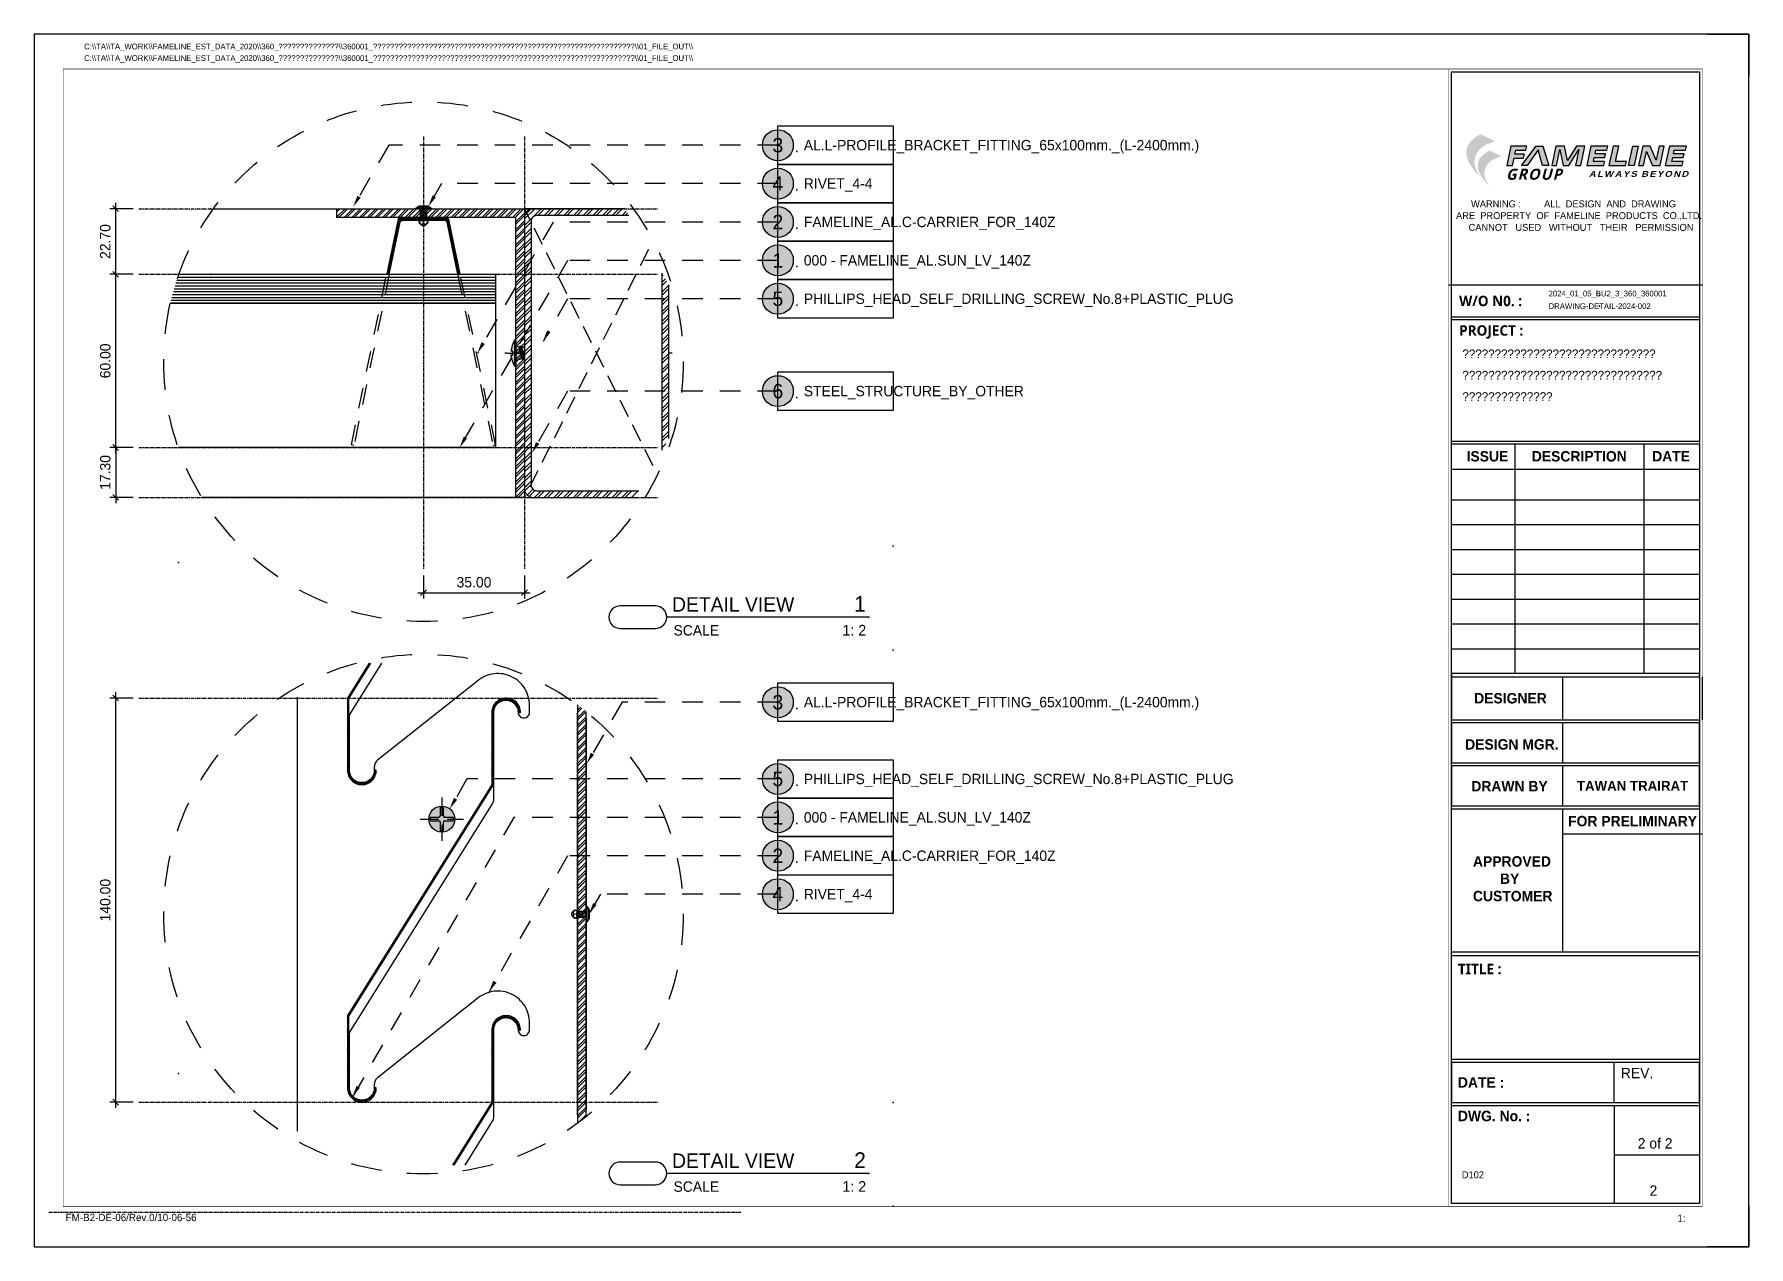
# Model space of a CAD drawing. Header units: millimetres. Extents: x -244126 to 368105, y -173968 to 259060.
# Drawn here: x -10988 to -10394, y 56651 to 57071 of the extents above; entities that cross this region are included whole.
import ezdxf
from ezdxf.enums import TextEntityAlignment as Align
from ezdxf.xclip import XClip

# ---------------------------------------------------------------- set-up
doc = ezdxf.new("R2010")
doc.units = ezdxf.units.MM
doc.header["$MEASUREMENT"] = 0
doc.header["$XCLIPFRAME"] = 0
for name, pattern in [('005_GG_TA_LINE', [13.75, 5, -1.25, 1.25, -1.25, 5]), ('ACAD_ISO04W100', [30, 24, -3, 0, -3]), ('BORDER2', [22.225, 6.35, -3.175, 6.35, -3.175, 0, -3.175]), ('CENTER', [2, 1.25, -0.25, 0.25, -0.25]), ('HIDDEN', [9.525, 6.35, -3.175]), ('TA_G_001.00_GG_TA_L_INE', [2.95, 1.1, -0.25, 0.25, -0.25, 1.1]), ('TA_GL_000.00010', [0.000275, 0.0001, -2.5e-05, 2.5e-05, -2.5e-05, 0.0001]), ('TA_HL_001.00', [6.5, 3.55, -2.95]), ('TA_HL_002.00', [13, 7.1, -5.9]), ('TA_HL_003.00000', [19.5, 10.65, -8.85])]:
    doc.linetypes.add(name, pattern=pattern)
for name, color, linetype in [('000 - D I M', 6, 'Continuous'), ('000 - GRID', 8, 'CENTER'), ('000 - H A T C H', 8, 'Continuous'), ('000 - H I D D E N', 7, 'Continuous'), ('000 - L I N E 0.1', 1, 'Continuous'), ('000 - SYMBOL CON', 1, 'Continuous'), ('000 - T E X T', 4, 'Continuous'), ('000 - TITLEBLOCK', 4, 'Continuous'), ('000 - WIPEOUT', 250, 'Continuous'), ('001 - ASCESSORIES', 1, 'Continuous'), ('002 - STRUCTURAL STEEL', 4, 'Continuous'), ('004 - CONCRETE', 5, 'Continuous'), ('004 - WALL', 3, 'Continuous'), ('A03_SUN LOUVER', 7, 'Continuous'), ('A04_TUBE SERIES', 7, 'Continuous'), ('A11_ALU.SOLID SHEET', 7, 'Continuous')]:
    doc.layers.add(name, color=color, linetype=linetype)
doc.styles.add('BROWALLIA', font='BrowalliaUPC.ttf')
doc.styles.add('century gothic111111', font='CordiaUPC.ttf')
doc.styles.add('Cetury Gothic', font='GOTHIC.TTF')
doc.styles.add('CORDIA', font='cordia.shx')
doc.styles.add('MtXpl_BrowalliaUPC', font='BrowalliaUPC.ttf')
doc.styles.add('MtXpl_Century_Gothic', font='GOTHICB.TTF')
doc.styles.add('TA', font='Cordia New.ttf', dxfattribs={"height": 4.5})
doc.dimstyles.new('DIM E-E', dxfattribs={"dimscale": 2, "dimtxt": 0.18, "dimasz": 0.1, "dimexe": 0.1, "dimexo": 0.1, "dimgap": 0.09, "dimtad": 1, "dimtoh": 1, "dimzin": 0, "dimdsep": 46, "dimtxsty": 'CORDIA', "dimblk": 'OBLIQUE', "dimcen": 0.1, "dimdle": 0.1, "dimclrd": 40, "dimclre": 140, "dimclrt": 3, "dimadec": 0, "dimazin": 0, "dimtfac": 1, "dimtix": 1, "dimtmove": 2, "dimatfit": 3, "dimfxl": 1, "dimtolj": 1, "dimtzin": 0, "dimarcsym": 0})
pattern_1 = [(127.5, (-50, 3150), (-3.853648, -0.125987), [0, -3.04, 0, -3.4, 0, -3.25]), (97.5, (-50, 3150), (-5.64429, 3.53955), [0, -1.64, 0, -2.74, 0, -1.05]), (57.5, (-50, 3147.54), (-0.011318, 6.228284), [0, -1, 0, -3.6, 0, -4.7]), (47.5, (-50, 3147.54), (-1.75535, 6.01225), [0, -0.5, 0, -2.36, 0, -2.7])]

msp = doc.modelspace()

# ---------------------------------------------------------------- blocks, each defined once
blk = doc.blocks.new('A$Cfd196da9')
at = {"color": 0, "linetype": 'ByBlock', "const_width": 0.1}
blk.add_lwpolyline([(-143.5, -98), (96.5, -98), (96.5, 99), (-143.5, 99)], close=True, dxfattribs=at)
blk = doc.blocks.new('A$C5e861bfc')
h = blk.add_hatch(color=3)
h.dxf.hatch_style = 1
h.set_gradient(color1=(51, 51, 51), color2=(132, 132, 132), tint=1, name='INVHEMISPHERICAL')
edge = h.paths.add_edge_path()
edge.add_spline(control_points=[(5.54, -18.72), (5.44, -18.58), (5.23, -18.29), (4.89, -17.68), (4.56, -16.94), (4.44, -16.06), (4.56, -15.27), (4.88, -14.53), (5.5, -13.73), (6.6, -13.02), (7.54, -12.69), (8.06, -12.5)], knot_values=[0, 0, 0, 0, 3.999368, 8.221458, 16.423435, 22.935826, 28.683381, 35.030362, 41.70231, 52.106571, 65.045306, 65.045306, 65.045306, 65.045306], degree=3, periodic=0)
edge.add_line((8.06, -12.5), (5.6, -11.32))
edge.add_spline(control_points=[(5.6, -11.32), (5.32, -11.46), (4.73, -11.74), (3.98, -12.38), (3.4, -13.13), (3.1, -13.98), (3.08, -14.86), (3.32, -15.84), (3.79, -16.71), (4.37, -17.47), (4.91, -18.12), (5.32, -18.51), (5.54, -18.72)], knot_values=[0, 0, 0, 0, 7.114643, 15.455222, 22.761373, 29.246418, 36.248595, 42.954952, 52.716962, 59.173886, 65.493194, 72.469008, 72.469008, 72.469008, 72.469008], degree=3, periodic=0)
edge = h.paths.add_edge_path(flags=16)
edge.add_spline(control_points=[(6.49, -12.96), (6.44, -12.94), (6.24, -12.87), (5.74, -12.84), (4.99, -12.89), (4.16, -13.03), (3.69, -13.32), (3.49, -13.44)], knot_values=[0, 0, 0, 0, 1.056476, 5.025479, 11.599149, 18.811417, 24.352285, 24.352285, 24.352285, 24.352285], degree=3, periodic=0)
edge.add_spline(control_points=[(3.49, -13.44), (3.5, -13.41), (3.52, -13.37), (3.6, -13.21), (3.67, -13.09), (3.86, -12.81), (3.99, -12.66), (4.27, -12.37), (4.44, -12.22), (4.7, -12.02), (4.78, -11.96), (4.97, -11.84), (5.06, -11.79), (5.27, -11.67), (5.38, -11.62), (5.53, -11.54), (5.56, -11.53), (5.6, -11.51)], knot_values=[0.636744, 0.636744, 0.636744, 0.636744, 1.528083, 1.528083, 5.150301, 5.150301, 9.845601, 9.845601, 15.15015, 15.15015, 17.802424, 17.802424, 20.454698, 20.454698, 23.491903, 23.491903, 24.373762, 24.373762, 24.373762, 24.373762], degree=3, periodic=0)
edge.add_line((5.6, -11.51), (7.62, -12.48))
edge.add_spline(control_points=[(7.62, -12.48), (7.51, -12.52), (7.39, -12.56), (7.01, -12.71), (6.75, -12.82), (6.49, -12.96)], knot_values=[3.151221, 3.151221, 3.151221, 3.151221, 5.963358, 5.963358, 12.618488, 12.618488, 12.618488, 12.618488], degree=3, periodic=0)
h = blk.add_hatch(color=253)
h.dxf.hatch_style = 1
edge = h.paths.add_edge_path()
edge.add_spline(control_points=[(5.6, -11.51), (5.56, -11.53), (5.53, -11.54), (5.38, -11.62), (5.27, -11.67), (5.06, -11.79), (4.97, -11.84), (4.78, -11.96), (4.7, -12.02), (4.44, -12.22), (4.27, -12.37), (3.99, -12.66), (3.86, -12.81), (3.67, -13.09), (3.6, -13.21), (3.52, -13.37), (3.5, -13.41), (3.49, -13.44)], knot_values=[0.636744, 0.636744, 0.636744, 0.636744, 1.518603, 1.518603, 4.555808, 4.555808, 7.208082, 7.208082, 9.860357, 9.860357, 15.164905, 15.164905, 19.860205, 19.860205, 23.482423, 23.482423, 24.373762, 24.373762, 24.373762, 24.373762], degree=3, periodic=0)
edge.add_spline(control_points=[(3.49, -13.44), (3.69, -13.32), (4.16, -13.03), (4.99, -12.89), (5.74, -12.84), (6.24, -12.87), (6.44, -12.94), (6.49, -12.96)], knot_values=[0, 0, 0, 0, 5.540868, 12.753135, 19.326806, 23.295809, 24.352285, 24.352285, 24.352285, 24.352285], degree=3, periodic=0)
edge.add_spline(control_points=[(6.49, -12.96), (6.75, -12.82), (7.01, -12.71), (7.39, -12.56), (7.51, -12.52), (7.62, -12.48)], knot_values=[3.151221, 3.151221, 3.151221, 3.151221, 9.806351, 9.806351, 12.618488, 12.618488, 12.618488, 12.618488], degree=3, periodic=0)
edge.add_line((7.62, -12.48), (5.6, -11.51))
edge = h.paths.add_edge_path()
edge.add_spline(control_points=[(7.13, -14.3), (7.11, -14.31), (7.08, -14.32), (6.96, -14.38), (6.86, -14.43), (6.69, -14.52), (6.61, -14.57), (6.47, -14.67), (6.39, -14.72), (6.18, -14.88), (6.05, -15), (5.81, -15.25), (5.71, -15.37), (5.55, -15.59), (5.49, -15.7), (5.42, -15.83), (5.41, -15.86), (5.4, -15.88)], knot_values=[0.636744, 0.636744, 0.636744, 0.636744, 1.518603, 1.518603, 4.555808, 4.555808, 7.208082, 7.208082, 9.860357, 9.860357, 15.164905, 15.164905, 19.860205, 19.860205, 23.482423, 23.482423, 24.373762, 24.373762, 24.373762, 24.373762], degree=3, periodic=0)
edge.add_spline(control_points=[(5.4, -15.88), (5.44, -15.86), (5.49, -15.83), (5.54, -15.8)], knot_values=[0, 0, 0, 0, 1.522018, 1.522018, 1.522018, 1.522018], degree=3, periodic=0)
edge.add_spline(control_points=[(5.54, -15.8), (5.63, -15.75), (5.72, -15.7), (5.82, -15.65)], knot_values=[1.522018, 1.522018, 1.522018, 1.522018, 4.566053, 4.566053, 4.566053, 4.566053], degree=3, periodic=0)
edge.add_spline(control_points=[(5.82, -15.65), (5.85, -15.64), (5.95, -15.59), (6.05, -15.56), (6.12, -15.54)], knot_values=[4.566053, 4.566053, 4.566053, 4.566053, 5.540868, 7.610089, 7.610089, 7.610089, 7.610089], degree=3, periodic=0)
edge.add_spline(control_points=[(6.12, -15.54), (6.22, -15.51), (6.33, -15.49), (6.43, -15.47)], knot_values=[7.610089, 7.610089, 7.610089, 7.610089, 10.654125, 10.654125, 10.654125, 10.654125], degree=3, periodic=0)
edge.add_spline(control_points=[(6.43, -15.47), (6.51, -15.46), (6.67, -15.44), (6.83, -15.43), (6.91, -15.42)], knot_values=[10.654125, 10.654125, 10.654125, 10.654125, 12.753135, 15.220178, 15.220178, 15.220178, 15.220178], degree=3, periodic=0)
edge.add_spline(control_points=[(6.91, -15.42), (7.05, -15.41), (7.21, -15.4), (7.38, -15.41), (7.39, -15.41)], knot_values=[15.220178, 15.220178, 15.220178, 15.220178, 19.326806, 19.786231, 19.786231, 19.786231, 19.786231], degree=3, periodic=0)
edge.add_spline(control_points=[(7.39, -15.41), (7.47, -15.41), (7.55, -15.41), (7.63, -15.43)], knot_values=[19.786231, 19.786231, 19.786231, 19.786231, 22.069258, 22.069258, 22.069258, 22.069258], degree=3, periodic=0)
edge.add_spline(control_points=[(7.63, -15.43), (7.67, -15.43), (7.73, -15.44), (7.78, -15.46), (7.79, -15.46)], knot_values=[22.069258, 22.069258, 22.069258, 22.069258, 23.295809, 23.591276, 23.591276, 23.591276, 23.591276], degree=3, periodic=0)
edge.add_spline(control_points=[(7.79, -15.46), (7.81, -15.47), (7.84, -15.48), (7.86, -15.49)], knot_values=[23.591276, 23.591276, 23.591276, 23.591276, 24.352285, 24.352285, 24.352285, 24.352285], degree=3, periodic=0)
edge.add_spline(control_points=[(7.86, -15.49), (8.08, -15.38), (8.3, -15.29), (8.61, -15.16), (8.7, -15.13), (8.8, -15.1)], knot_values=[3.151221, 3.151221, 3.151221, 3.151221, 9.806351, 9.806351, 12.618488, 12.618488, 12.618488, 12.618488], degree=3, periodic=0)
edge.add_line((8.8, -15.1), (7.13, -14.3))
h = blk.add_hatch(color=3)
h.dxf.hatch_style = 1
h.set_gradient(color1=(51, 51, 51), color2=(132, 132, 132), tint=1, name='INVHEMISPHERICAL')
edge = h.paths.add_edge_path()
edge.add_spline(control_points=[(7.08, -20.22), (7, -20.11), (6.83, -19.87), (6.55, -19.37), (6.28, -18.76), (6.18, -18.04), (6.28, -17.39), (6.55, -16.78), (7.06, -16.12), (7.96, -15.54), (8.73, -15.27), (9.16, -15.11)], knot_values=[0, 0, 0, 0, 3.28902, 6.761203, 13.506384, 18.862075, 23.588778, 28.808439, 34.295348, 42.851654, 53.492273, 53.492273, 53.492273, 53.492273], degree=3, periodic=0)
edge.add_line((9.16, -15.11), (7.13, -14.14))
edge.add_spline(control_points=[(7.13, -14.14), (6.91, -14.25), (6.42, -14.49), (5.8, -15.01), (5.32, -15.63), (5.08, -16.33), (5.06, -17.05), (5.26, -17.86), (5.65, -18.57), (6.13, -19.2), (6.57, -19.74), (6.9, -20.06), (7.08, -20.22)], knot_values=[0, 0, 0, 0, 5.850974, 12.71014, 18.718608, 24.051811, 29.810295, 35.325501, 43.35363, 48.663707, 53.86061, 59.597414, 59.597414, 59.597414, 59.597414], degree=3, periodic=0)
edge = h.paths.add_edge_path(flags=16)
edge.add_spline(control_points=[(6.12, -15.54), (6.05, -15.56), (5.95, -15.59), (5.85, -15.64), (5.82, -15.65)], knot_values=[4.566053, 4.566053, 4.566053, 4.566053, 6.635274, 7.610089, 7.610089, 7.610089, 7.610089], degree=3, periodic=0)
edge.add_spline(control_points=[(5.82, -15.65), (5.72, -15.7), (5.63, -15.75), (5.54, -15.8)], knot_values=[1.522018, 1.522018, 1.522018, 1.522018, 4.566053, 4.566053, 4.566053, 4.566053], degree=3, periodic=0)
edge.add_spline(control_points=[(5.54, -15.8), (5.49, -15.83), (5.44, -15.86), (5.4, -15.88)], knot_values=[0, 0, 0, 0, 1.522018, 1.522018, 1.522018, 1.522018], degree=3, periodic=0)
edge.add_spline(control_points=[(5.4, -15.88), (5.41, -15.86), (5.42, -15.83), (5.49, -15.7), (5.55, -15.59), (5.71, -15.37), (5.81, -15.25), (6.05, -15), (6.18, -14.88), (6.39, -14.72), (6.47, -14.67), (6.61, -14.57), (6.69, -14.52), (6.86, -14.43), (6.96, -14.38), (7.08, -14.32), (7.11, -14.31), (7.13, -14.3)], knot_values=[0.636744, 0.636744, 0.636744, 0.636744, 1.528083, 1.528083, 5.150301, 5.150301, 9.845601, 9.845601, 15.15015, 15.15015, 17.802424, 17.802424, 20.454698, 20.454698, 23.491903, 23.491903, 24.373762, 24.373762, 24.373762, 24.373762], degree=3, periodic=0)
edge.add_line((7.13, -14.3), (8.8, -15.1))
edge.add_spline(control_points=[(8.8, -15.1), (8.7, -15.13), (8.61, -15.16), (8.3, -15.29), (8.08, -15.38), (7.86, -15.49)], knot_values=[3.151221, 3.151221, 3.151221, 3.151221, 5.963358, 5.963358, 12.618488, 12.618488, 12.618488, 12.618488], degree=3, periodic=0)
edge.add_spline(control_points=[(7.86, -15.49), (7.84, -15.48), (7.81, -15.47), (7.79, -15.46)], knot_values=[23.591276, 23.591276, 23.591276, 23.591276, 24.352285, 24.352285, 24.352285, 24.352285], degree=3, periodic=0)
edge.add_spline(control_points=[(7.79, -15.46), (7.78, -15.46), (7.73, -15.44), (7.67, -15.43), (7.63, -15.43)], knot_values=[22.069258, 22.069258, 22.069258, 22.069258, 22.364725, 23.591276, 23.591276, 23.591276, 23.591276], degree=3, periodic=0)
edge.add_spline(control_points=[(7.63, -15.43), (7.55, -15.41), (7.47, -15.41), (7.39, -15.41)], knot_values=[19.786231, 19.786231, 19.786231, 19.786231, 22.069258, 22.069258, 22.069258, 22.069258], degree=3, periodic=0)
edge.add_spline(control_points=[(7.39, -15.41), (7.38, -15.41), (7.21, -15.4), (7.05, -15.41), (6.91, -15.42)], knot_values=[15.220178, 15.220178, 15.220178, 15.220178, 15.679604, 19.786231, 19.786231, 19.786231, 19.786231], degree=3, periodic=0)
edge.add_spline(control_points=[(6.91, -15.42), (6.83, -15.43), (6.67, -15.44), (6.51, -15.46), (6.43, -15.47)], knot_values=[10.654125, 10.654125, 10.654125, 10.654125, 13.121167, 15.220178, 15.220178, 15.220178, 15.220178], degree=3, periodic=0)
edge.add_spline(control_points=[(6.43, -15.47), (6.33, -15.49), (6.22, -15.51), (6.12, -15.54)], knot_values=[7.610089, 7.610089, 7.610089, 7.610089, 10.654125, 10.654125, 10.654125, 10.654125], degree=3, periodic=0)
h = blk.add_hatch(color=3)
h.dxf.hatch_style = 1
h.paths.add_polyline_path([(10.09, -16.74), (11.08, -16.74), (11.34, -15.48), (12.98, -15.48), (13.13, -14.78), (11.49, -14.78), (11.64, -14.07), (13.4, -14.07), (13.56, -13.35), (10.81, -13.35)])
h.paths.add_polyline_path([(12.64, -16.74), (13.64, -16.74), (15.55, -14), (16.27, -16.74), (17.37, -16.74), (16.33, -13.35), (15.17, -13.35)])
h.paths.add_polyline_path([(19.3, -13.97), (19.86, -16.74), (20.86, -16.74), (22.59, -13.98), (22, -16.74), (22.91, -16.74), (23.63, -13.35), (22.16, -13.35), (20.58, -15.88), (20.1, -13.35), (18.59, -13.35), (17.87, -16.74), (18.71, -16.74)])
h.paths.add_polyline_path([(23.95, -16.74), (26.88, -16.74), (27.03, -16.02), (25.1, -16.02), (25.24, -15.36), (27.06, -15.36), (27.2, -14.69), (25.38, -14.69), (25.51, -14.07), (27.45, -14.07), (27.6, -13.35), (24.67, -13.35)])
h.paths.add_polyline_path([(27.79, -16.74), (30.67, -16.74), (30.82, -16.02), (28.91, -16.02), (29.48, -13.35), (28.51, -13.35)])
h.paths.add_polyline_path([(31.18, -16.74), (32.14, -16.74), (32.86, -13.35), (31.9, -13.35)])
h.paths.add_polyline_path([(32.92, -16.74), (33.8, -16.74), (34.32, -14.3), (35.35, -16.74), (36.65, -16.74), (37.37, -13.35), (36.5, -13.35), (35.98, -15.83), (34.93, -13.35), (33.64, -13.35)])
h.paths.add_polyline_path([(37.55, -16.74), (40.48, -16.74), (40.63, -16.02), (38.7, -16.02), (38.84, -15.36), (40.66, -15.36), (40.8, -14.69), (38.98, -14.69), (39.11, -14.07), (41.05, -14.07), (41.2, -13.35), (38.27, -13.35)])
at = {"color": 3, "linetype": 'Continuous'}
for p, q in [((0, -37.38), (44, -37.38)), ((11.47, -65.02), (11.47, -104.74)), ((33.82, -65.02), (33.82, -104.74)), ((0.5, -69.32), (43.5, -69.32)), ((0.5, -105.27), (0.5, -112.72)), ((19.76, -105.27), (19.76, -112.72)), ((44, -112.72), (44, -105.27)), ((0.5, -112.72), (43.5, -112.72)), ((19.76, -113.26), (19.76, -120.17)), ((19.76, -120.71), (19.76, -127.62)), ((19.76, -128.16), (19.76, -153.01)), ((19.76, -132.46), (44, -132.46)), ((28.7, -179.01), (28.7, -172.1)), ((28.7, -179.54), (28.7, -196.46)), ((28.7, -188.07), (43.5, -188.07))]:
    blk.add_line(p, q, dxfattribs=at)
at = {"color": 8, "linetype": 'Continuous'}
for p, q in [((0.5, -74.63), (43.5, -74.63)), ((0.5, -78.93), (43.5, -78.93)), ((0.5, -83.23), (43.5, -83.23)), ((0.5, -87.53), (43.5, -87.53)), ((0.5, -91.83), (43.5, -91.83)), ((0.5, -96.14), (43.5, -96.14)), ((0.5, -100.44), (43.5, -100.44))]:
    blk.add_line(p, q, dxfattribs=at)
at = {"color": 3}
for points in [[(13.56, -13.35), (10.81, -13.35), (10.09, -16.74), (11.08, -16.74), (11.34, -15.48), (12.98, -15.48), (13.13, -14.78), (11.49, -14.78), (11.64, -14.07), (13.4, -14.07), (13.56, -13.35)], [(12.64, -16.74), (15.17, -13.35), (16.33, -13.35), (17.37, -16.74), (16.27, -16.74), (15.55, -14), (13.64, -16.74), (12.64, -16.74)], [(17.87, -16.74), (18.71, -16.74), (19.3, -13.97), (19.86, -16.74), (20.86, -16.74), (22.59, -13.98), (22, -16.74), (22.91, -16.74), (23.63, -13.35), (22.16, -13.35), (20.58, -15.88), (20.1, -13.35), (18.59, -13.35), (17.87, -16.74)], [(29.48, -13.35), (28.51, -13.35), (27.79, -16.74), (30.67, -16.74), (30.82, -16.02), (28.91, -16.02), (29.48, -13.35)], [(31.9, -13.35), (32.86, -13.35), (32.14, -16.74), (31.18, -16.74), (31.9, -13.35)], [(32.92, -16.74), (33.8, -16.74), (34.32, -14.3), (35.35, -16.74), (36.65, -16.74), (37.37, -13.35), (36.5, -13.35), (35.98, -15.83), (34.93, -13.35), (33.64, -13.35), (32.92, -16.74)]]:
    blk.add_lwpolyline(points, dxfattribs=at)
for points in [[(25.51, -14.07), (27.45, -14.07), (27.6, -13.35), (24.67, -13.35), (23.95, -16.74), (26.88, -16.74), (27.03, -16.02), (25.1, -16.02), (25.24, -15.36), (27.06, -15.36), (27.2, -14.69), (25.38, -14.69)], [(39.11, -14.07), (41.05, -14.07), (41.2, -13.35), (38.27, -13.35), (37.55, -16.74), (40.48, -16.74), (40.63, -16.02), (38.7, -16.02), (38.84, -15.36), (40.66, -15.36), (40.8, -14.69), (38.98, -14.69)]]:
    blk.add_lwpolyline(points, close=True, dxfattribs=at)
at = {"color": 3, "linetype": 'Continuous'}
for points in [[(0.5, -42.94), (43.5, -42.94), (43.5, -43.48), (0.5, -43.48)], [(0.5, -64.48), (43.5, -64.48), (43.5, -65.02), (0.5, -65.02)], [(0.5, -105.27), (43.5, -105.27), (43.5, -104.74), (0.5, -104.74)], [(0.5, -120.17), (43.5, -120.17), (43.5, -113.26), (0.5, -113.26)], [(0.5, -127.62), (43.5, -127.62), (43.5, -120.71), (0.5, -120.71)], [(0.5, -128.16), (43.5, -128.16), (43.5, -153.01), (0.5, -153.01)], [(0.5, -153.55), (43.5, -153.55), (43.5, -171.56), (0.5, -171.56)], [(0.5, -179.01), (43.5, -179.01), (43.5, -172.1), (0.5, -172.1)], [(0.5, -179.54), (43.5, -179.54), (43.5, -196.5), (0.5, -196.5)]]:
    blk.add_lwpolyline(points, close=True, dxfattribs=at)
at = {"layer": '000 - T E X T', "color": 3, "const_width": 0.1}
blk.add_lwpolyline([(0, -197), (44, -197), (44, 0), (0, 0)], close=True, dxfattribs=at)
at = {"color": 4, "style": 'Cetury Gothic'}
for s, p in [(' WARNING :         ALL  DESIGN  AND  DRAWING', (3.45, -23.97)), ('ARE  PROPERTY  OF  FAMELINE  PRODUCTS  CO.,LTD.', (1.3, -26.01)), (' CANNOT   USED   WITHOUT   THEIR   PERMISSION', (3.03, -28.04))]:
    blk.add_text(s, height=1.2, dxfattribs=at).set_placement(p)
at = {"color": 4, "linetype": 'BORDER2', "style": 'MtXpl_Century_Gothic'}
blk.add_text('TAWAN TRAIRAT', height=1.7201, dxfattribs=at).set_placement((31.88, -124.17), align=Align.MIDDLE_CENTER)
at = {"color": 2, "attachment_point": 1, "style": 'Cetury Gothic'}
for s, width, insert, char_height in [('{\\f@Meiryo UI|b1|i1|c0|p34;\\T1.1;GROUP}', 12.1049, (9.96, -17.28), 1.9183), ('{\\fArial Black|b0|i1|c0|p34;\\T1.2;ALWAYS BEYOND}', 19.6239, (24.32, -17.67), 1.0231)]:
    blk.add_mtext_dynamic_manual_height_columns(s, width=width, gutter_width=3.2, heights=[0], dxfattribs=dict(at, insert=insert, char_height=char_height))
at = {"color": 4, "char_height": 1.8, "style": 'Cetury Gothic'}
for s, insert, attachment_point in [('{\\f@Malgun Gothic|b1|i0|c0|p34;W/O N0. :}', (1.84, -39.29), 1), ('{\\f@Malgun Gothic|b1|i0|c0|p34;PROJECT :}', (1.84, -44.4), 1), ('{\\fCentury Gothic|b1|i0|c0|p34;ISSUE}', (6.74, -66.19), 2), ('{\\fCentury Gothic|b1|i0|c0|p34;DESCRIPTION}', (22.65, -66.19), 2), ('{\\fCentury Gothic|b1|i0|c0|p34;DATE}', (38.55, -66.19), 2), ('{\\fCentury Gothic|b1|i0|c0|p34;DESIGNER}', (4.44, -108.1), 1), ('{\\fCentury Gothic|b1|i0|c0|p34;DESIGN MGR.}', (2.88, -116.09), 1), ('{\\fCentury Gothic|b1|i0|c0|p34;DRAWN BY}', (3.94, -123.34), 1), ('{\\fCentury Gothic|b1|i0|c0|p34;FOR PRELIMINARY}', (31.88, -129.38), 2), ('{\\fCentury Gothic|b1|i0|c0|p34;APPROVED\\P       BY\\PCUSTOMER}', (4.23, -136.36), 1), ('{\\f@Malgun Gothic|b1|i0|c0|p34;TITLE :}', (1.62, -155), 1), ('{\\fCentury Gothic|b1|i0|c0|p34;DATE :}', (1.62, -174.64), 1), ('REV.', (29.85, -173.02), 1), ('{\\fCentury Gothic|b1|i0|c0|p34;DWG. No. :}', (1.62, -180.46), 1)]:
    blk.add_mtext(s, dxfattribs=dict(at, insert=insert, attachment_point=attachment_point))
blk = doc.blocks.new('*U1680')
for p in [(542.3, 329.53), (542.3, 325.83)]:
    blk.add_point(p)
at = {"linetype": '005_GG_TA_LINE'}
for p in [(50, 237), (50, 60)]:
    blk.add_point(p, dxfattribs=at)
at = {"layer": '000 - L I N E 0.1', "color": 21, "linetype": 'Continuous'}
for points in [[(14.24, 420), (0, 420), (0, 405.76)], [(579.76, 420), (594, 420), (594, 405.76)], [(0, 14.24), (0, 0), (14.24, 0)], [(594, 14.24), (594, 0), (579.76, 0)]]:
    blk.add_lwpolyline(points, dxfattribs=at)
at = {"layer": '000 - T E X T', "color": 3, "const_width": 0.2}
blk.add_lwpolyline([(578, 14), (490, 14), (490, 408), (578, 408)], close=True, dxfattribs=at)
at = {"layer": '000 - T E X T', "color": 3}
blk.add_lwpolyline([(577, 15), (491, 15), (491, 407), (577, 407)], close=True, dxfattribs=at)
at = {"layer": '000 - TITLEBLOCK', "color": 250}
blk.add_lwpolyline([(0, 0), (594, 0), (594, 420), (0, 420)], close=True, dxfattribs=at)
at = {"layer": 'Defpoints', "color": 250, "linetype": 'TA_G_001.00_GG_TA_L_INE'}
blk.add_line((5, 12), (245, 12), dxfattribs=at)
at = {"xscale": 2, "yscale": 2, "zscale": 2}
blk.add_blockref('A$C5e861bfc', (490, 408), dxfattribs=at)
at = {"layer": '000 - T E X T', "color": 3, "xscale": 2, "yscale": 2, "zscale": 2}
blk.add_blockref('A$Cfd196da9', (297, 210), dxfattribs=at)
at = {"color": 4, "style": 'Cetury Gothic'}
blk.add_text(' 1:', height=2.502, dxfattribs=at).set_placement((568.4, 8.64))
at = {"color": 4, "style": 'TA'}
blk.add_attdef('PAPER_SIZE', text='', height=2.5, dxfattribs=at).set_placement((568.6, 9.97), align=Align.MIDDLE_RIGHT)
blk.add_attdef('SCALE_SIZE', text='', height=2.5, dxfattribs=at).set_placement((573.51, 10.03), align=Align.MIDDLE_LEFT)
at = {"layer": '000 - H A T C H', "color": 4, "insert": (10.87, 11.4), "char_height": 2.5428, "attachment_point": 1, "style": 'century gothic111111'}
blk.add_mtext('FM-B2-DE-06/Rev.0/10-06-56', dxfattribs=at)
at = {"layer": '000 - T E X T', "color": 250, "style": 'TA'}
for tag, height, p in [('SUPERLINK', 2, (17.26, 415.77)), ('NAMEFILE', 2, (17.26, 411.76)), ('SC', 40, (3.36, 375.21))]:
    blk.add_attdef(tag, text='', height=height, dxfattribs=at).set_placement(p, align=Align.MIDDLE_LEFT)
at = {"layer": '000 - T E X T', "color": 4, "style": 'TA'}
for tag, height, p in [('PRELIM_NAME_JOB_1', 2, (524.67, 330.19)), ('PRELIM_NAME_JOB_2', 2, (524.67, 325.83)), ('PRELIM_NAME_PROJECT_1', 3, (494.81, 309.31)), ('PRELIM_NAME_PROJECT_2', 3, (494.81, 301.91)), ('PRELIM_NAME_PROJECT_3', 3, (494.81, 294.51)), ('PRELIM_NAME_TITLE_3', 2.4, (495.51, 73.99)), ('PRELIM_NAME_TITLE_1', 1.2, (247.75, 43.65)), ('PRELIM_NAME_TITLE_2', 1.2, (247.75, 40.32)), ('DRAWING_NO1', 2.4, (494.61, 32.92)), ('DRAWING_NO2', 2.4, (494.61, 24.91))]:
    blk.add_attdef(tag, text='', height=height, dxfattribs=at).set_placement(p, align=Align.MIDDLE_LEFT)
at = {"layer": '000 - T E X T', "color": 4, "style": 'Cetury Gothic'}
for tag, p in [('SHEET_NO.', (561.58, 34)), ('TOTAL_SHEET_NO.', (560.97, 17.64))]:
    blk.add_attdef(tag, text='', height=3.6, dxfattribs=at).set_placement(p, align=Align.CENTER)
at = {"layer": '000 - T E X T', "color": 4, "style": 'TA'}
blk.add_attdef('NAME_REMARK', (55.29, 17.3), '', height=4, dxfattribs=at)
blk = doc.blocks.new('000 - CONCRETE_COLUMN_100x100mm.-CUT_VIEW')
at = {"layer": '000 - H A T C H'}
h = blk.add_hatch(dxfattribs=at)
h.set_pattern_fill('AR-CONC', color=256, scale=4)
h.set_pattern_definition([(50, (-55619.507, -25057.84), (28.690407, -2.510085), [3, -33]), (355, (-55619.507, -25057.84), (-5.550053, 30.087685), [2.4, -26.4]), (100.451444, (-55617.116, -25058.05), (23.140354, 27.5776), [2.549608, -28.045684]), (46.1842, (-55619.507, -25049.84), (42.689653, -6.620771), [4.5, -49.5]), (96.635635, (-55615.95, -25050.39), (37.386478, 38.964744), [3.824414, -42.06855]), (351.18416, (-55619.507, -25049.84), (37.386478, 38.964744), [3.6, -39.6]), (21, (-55615.507, -25051.84), (23.876282, -16.104756), [3, -33]), (326, (-55615.507, -25051.84), (9.732613, 29.006002), [2.4, -26.4]), (71.451445, (-55613.517, -25053.182), (33.608895, 12.901246), [2.549608, -28.045684]), (37.5, (-55619.507, -25057.84), (0.4863942, 13.3157542), [0, -26.08, 0, -26.8, 0, -26.5]), (7.5, (-55619.507, -25057.84), (10.5227815, 15.7764685), [0, -15.28, 0, -25.48, 0, -10.1]), (327.5, (-55628.427, -25057.84), (21.3528974, -0.9021949), [0, -10, 0, -31.2, 0, -41.4]), (317.5, (-55632.427, -25057.84), (23.327447, 4.0041993), [0, -13, 0, -20.72, 0, -29.4])])
h.paths.add_polyline_path([(-50, -50), (50, -50), (50, 50), (-50, 50)])
at = {"layer": '004 - CONCRETE'}
blk.add_lwpolyline([(-50, -50), (50, -50), (50, 50), (-50, 50)], close=True, dxfattribs=at)
blk = doc.blocks.new('*U3716')
at = {"layer": '000 - H A T C H'}
h = blk.add_hatch(dxfattribs=at)
h.set_pattern_fill('AR-SAND', color=8, scale=2, angle=90)
h.set_pattern_definition(pattern_1)
h.paths.add_polyline_path([(-100, 3000), (-100, 2800), (-85, 2800), (-85, 3000)])
h = blk.add_hatch(dxfattribs=at)
h.set_pattern_fill('ANSI31', color=8, scale=100, angle=135)
h.set_pattern_definition([(180, (43909.929, -40231.306), (-2e-15, -12.5), [])])
h.paths.add_polyline_path([(-15, 3000), (-15, 2800), (-85, 2800), (-85, 3000)])
h = blk.add_hatch(dxfattribs=at)
h.set_pattern_fill('AR-SAND', color=8, scale=2, angle=90)
h.set_pattern_definition(pattern_1)
h.paths.add_polyline_path([(-15, 2800), (-15, 3000), (0, 3000), (0, 2800)])
at = {"color": 3}
for points in [[(-100, 3000), (-100, 2800), (-85, 2800), (-85, 3000)], [(-15, 2800), (-15, 3000), (0, 3000), (0, 2800)]]:
    blk.add_lwpolyline(points, close=True, dxfattribs=at)
at = {"color": 2}
blk.add_lwpolyline([(-15, 3000), (-15, 2800), (-85, 2800), (-85, 3000)], close=True, dxfattribs=at)
at = {"layer": '004 - WALL', "color": 0, "linetype": 'ByBlock'}
blk.add_lwpolyline([(0, 0), (-100, 0), (-100, 2700), (0, 2700)], close=True, dxfattribs=at)
at = {"color": 3, "xscale": -1, "rotation": 90}
blk.add_blockref('000 - CONCRETE_COLUMN_100x100mm.-CUT_VIEW', (-50, 2750), dxfattribs=at)
blk = doc.blocks.new('000 - FAMELINE_AL.SUN_LV_140Z_CUT_VIEW')
at = {"layer": '000 - H A T C H'}
h = blk.add_hatch(dxfattribs=at)
h.set_pattern_fill('ANSI32', color=256, scale=2)
h.set_pattern_definition([(45, (-29.60284, -16.69414), (-0.53033, 0.53033), []), (45, (-29.2493, -16.69414), (-0.53033, 0.53033), [])])
edge = h.paths.add_edge_path()
edge.add_line((-5, 25), (-5, 0))
edge.add_arc((0, 0), 5, 180, 360)
edge.add_line((5, 0), (4.5, 0))
edge.add_arc((0, 0), 4.5, -180, 0, ccw=False)
edge.add_line((-4.5, 0), (-4.5, 24.86))
edge.add_line((-4.5, 24.86), (45.5, 104.86))
edge.add_line((45.5, 104.86), (45.5, 130))
edge.add_arc((50, 130), 4.5, 0, 180, ccw=False)
edge.add_line((54.5, 130), (55, 130))
edge.add_arc((50, 130), 5, 0, 180)
edge.add_line((45, 130), (45, 105))
edge.add_line((45, 105), (-5, 25))
at = {"layer": 'A03_SUN LOUVER', "color": 0}
blk.add_lwpolyline([(-5, 25), (-5, 0, 1), (5, 0), (4.5, 0, -1), (-4.5, 0), (-4.5, 24.86), (45.5, 104.86), (45.5, 130, -1), (54.5, 130), (55, 130, 1), (45, 130), (45, 105)], format="xyb", close=True, dxfattribs=at)
blk = doc.blocks.new('*U3719')
at = {"color": 3}
blk.add_point((0, 0), dxfattribs=at)
at = {"layer": '001 - ASCESSORIES', "color": 0}
for points in [[(-1073.21, 16.6, 0.627585), (-1064.59, 34.44), (-1092.24, 69.27, 0.228814), (-1094.59, 70.4), (-1095.7, 70.4, -1), (-1095.7, 79), (-1077.43, 79, -0.140565), (-1075.84, 78.54), (-997.3, 29.46, 0.140565), (-995.71, 29), (-965.6, 29, -1), (-965.6, 20.6, 1), (-965.6, 16.6), (-963.21, 16.6)], [(-963.21, 16.6, 0.627585), (-954.59, 34.44), (-982.24, 69.27, 0.228814), (-984.59, 70.4), (-985.7, 70.4, -1), (-985.7, 79), (-967.43, 79, -0.140565), (-965.84, 78.54), (-887.3, 29.46, 0.140565), (-885.71, 29), (-855.6, 29, -1), (-855.6, 20.6, 1), (-855.6, 16.6), (-853.21, 16.6)], [(-853.21, 16.6, 0.627585), (-844.59, 34.44), (-872.24, 69.27, 0.228814), (-874.59, 70.4), (-875.7, 70.4, -1), (-875.7, 79), (-857.43, 79, -0.140565), (-855.84, 78.54), (-777.3, 29.46, 0.140565), (-775.71, 29), (-745.6, 29, -1), (-745.6, 20.6, 1), (-745.6, 16.6), (-743.21, 16.6)], [(-743.21, 16.6, 0.627585), (-734.59, 34.44), (-762.24, 69.27, 0.228814), (-764.59, 70.4), (-765.7, 70.4, -1), (-765.7, 79), (-747.43, 79, -0.140565), (-745.84, 78.54), (-667.3, 29.46, 0.140565), (-665.71, 29), (-635.6, 29, -1), (-635.6, 20.6, 1), (-635.6, 16.6), (-633.21, 16.6)], [(-633.21, 16.6, 0.627585), (-624.59, 34.44), (-652.24, 69.27, 0.228814), (-654.59, 70.4), (-655.7, 70.4, -1), (-655.7, 79), (-637.43, 79, -0.140565), (-635.84, 78.54), (-557.3, 29.46, 0.140565), (-555.71, 29), (-525.6, 29, -1), (-525.6, 20.6, 1), (-525.6, 16.6), (-523.21, 16.6)], [(-523.21, 16.6, 0.627585), (-514.59, 34.44), (-542.24, 69.27, 0.228814), (-544.59, 70.4), (-545.7, 70.4, -1), (-545.7, 79), (-527.43, 79, -0.140565), (-525.84, 78.54), (-447.3, 29.46, 0.140565), (-445.71, 29), (-415.6, 29, -1), (-415.6, 20.6, 1), (-415.6, 16.6), (-413.21, 16.6)], [(-413.21, 16.6, 0.627585), (-404.59, 34.44), (-432.24, 69.27, 0.228814), (-434.59, 70.4), (-435.7, 70.4, -1), (-435.7, 79), (-417.43, 79, -0.140565), (-415.84, 78.54), (-337.3, 29.46, 0.140565), (-335.71, 29), (-305.6, 29, -1), (-305.6, 20.6, 1), (-305.6, 16.6), (-303.21, 16.6)], [(-303.21, 16.6, 0.627585), (-294.59, 34.44), (-322.24, 69.27, 0.228814), (-324.59, 70.4), (-325.7, 70.4, -1), (-325.7, 79), (-307.43, 79, -0.140565), (-305.84, 78.54), (-227.3, 29.46, 0.140565), (-225.71, 29), (-195.6, 29, -1), (-195.6, 20.6, 1), (-195.6, 16.6), (-193.21, 16.6)], [(-193.21, 16.6, 0.627585), (-184.59, 34.44), (-212.24, 69.27, 0.228814), (-214.59, 70.4), (-215.7, 70.4, -1), (-215.7, 79), (-197.43, 79, -0.140565), (-195.84, 78.54), (-117.3, 29.46, 0.140565), (-115.71, 29), (-85.6, 29, -1), (-85.6, 20.6, 1), (-85.6, 16.6), (-83.21, 16.6)], [(-83.21, 16.6, 0.627585), (-74.59, 34.44), (-102.24, 69.27, 0.228814), (-104.59, 70.4), (-105.7, 70.4, -1), (-105.7, 79), (-87.43, 79, -0.140565), (-85.84, 78.54), (-7.3, 29.46, 0.140565), (-5.71, 29), (24.4, 29, -1), (24.4, 20.6, 1), (24.4, 16.6), (26.79, 16.6)], [(26.79, 16.6, 0.627585), (35.41, 34.44), (7.76, 69.27, 0.228814), (5.41, 70.4), (4.3, 70.4, -1), (4.3, 79), (22.57, 79, -0.140565), (24.16, 78.54), (102.7, 29.46, 0.140565), (104.29, 29), (134.4, 29, -1), (134.4, 20.6, 1), (134.4, 16.6), (136.79, 16.6)], [(136.79, 16.6, 0.627585), (145.41, 34.44), (117.76, 69.27, 0.228814), (115.41, 70.4), (114.3, 70.4, -1), (114.3, 79), (132.57, 79, -0.140565), (134.16, 78.54), (212.7, 29.46, 0.140565), (214.29, 29), (244.4, 29, -1), (244.4, 20.6, 1), (244.4, 16.6), (246.79, 16.6)], [(246.79, 16.6, 0.627585), (255.41, 34.44), (227.76, 69.27, 0.228814), (225.41, 70.4), (224.3, 70.4, -1), (224.3, 79), (242.57, 79, -0.140565), (244.16, 78.54), (322.7, 29.46, 0.140565), (324.29, 29), (354.4, 29, -1), (354.4, 20.6, 1), (354.4, 16.6), (356.79, 16.6)], [(356.79, 16.6, 0.627585), (365.41, 34.44), (337.76, 69.27, 0.228814), (335.41, 70.4), (334.3, 70.4, -1), (334.3, 79), (352.57, 79, -0.140565), (354.16, 78.54), (432.7, 29.46, 0.140565), (434.29, 29), (464.4, 29, -1), (464.4, 20.6, 1), (464.4, 16.6), (466.79, 16.6)], [(466.79, 16.6, 0.627585), (475.41, 34.44), (447.76, 69.27, 0.228814), (445.41, 70.4), (444.3, 70.4, -1), (444.3, 79), (462.57, 79, -0.140565), (464.16, 78.54), (542.7, 29.46, 0.140565), (544.29, 29), (574.4, 29, -1), (574.4, 20.6, 1), (574.4, 16.6), (576.79, 16.6)], [(576.79, 16.6, 0.627585), (585.41, 34.44), (557.76, 69.27, 0.228814), (555.41, 70.4), (554.3, 70.4, -1), (554.3, 79), (572.57, 79, -0.140565), (574.16, 78.54), (652.7, 29.46, 0.140565), (654.29, 29), (684.4, 29, -1), (684.4, 20.6, 1), (684.4, 16.6), (686.79, 16.6)], [(686.79, 16.6, 0.627585), (695.41, 34.44), (667.76, 69.27, 0.228814), (665.41, 70.4), (664.3, 70.4, -1), (664.3, 79), (682.57, 79, -0.140565), (684.16, 78.54), (762.7, 29.46, 0.140565), (764.29, 29), (794.4, 29, -1), (794.4, 20.6, 1), (794.4, 16.6), (796.79, 16.6)], [(796.79, 16.6, 0.627585), (805.41, 34.44), (777.76, 69.27, 0.228814), (775.41, 70.4), (774.3, 70.4, -1), (774.3, 79), (792.57, 79, -0.140565), (794.16, 78.54), (872.7, 29.46, 0.140565), (874.29, 29), (904.4, 29, -1), (904.4, 20.6, 1), (904.4, 16.6), (906.79, 16.6)], [(906.79, 16.6, 0.627585), (915.41, 34.44), (887.76, 69.27, 0.228814), (885.41, 70.4), (884.3, 70.4, -1), (884.3, 79), (902.57, 79, -0.140565), (904.16, 78.54), (982.7, 29.46, 0.140565), (984.29, 29), (1014.4, 29, -1), (1014.4, 20.6, 1), (1014.4, 16.6), (1016.79, 16.6)], [(1016.79, 16.6, 0.627585), (1025.41, 34.44), (997.76, 69.27, 0.228814), (995.41, 70.4), (994.3, 70.4, -1), (994.3, 79), (1012.57, 79, -0.140565), (1014.16, 78.54), (1092.7, 29.46, 0.140565), (1094.29, 29), (1124.4, 29, -1), (1124.4, 20.6, 1), (1124.4, 16.6), (1126.79, 16.6)], [(-1073.21, 16.6), (-1075.6, 16.6, -1), (-1075.6, 20.6, 1), (-1075.6, 29), (-1105.71, 29), (-1105.71, 0), (1126.79, 0), (1126.79, 16.6)]]:
    blk.add_lwpolyline(points, format="xyb", dxfattribs=at)
at = {"color": 3, "rotation": 270}
for p in [(-1095.7, 74.7), (-985.7, 74.7), (-875.7, 74.7), (-765.7, 74.7), (-655.7, 74.7), (-545.7, 74.7), (-435.7, 74.7), (-325.7, 74.7), (-215.7, 74.7), (-105.7, 74.7), (4.3, 74.7), (114.3, 74.7), (224.3, 74.7), (334.3, 74.7), (444.3, 74.7), (554.3, 74.7), (664.3, 74.7), (774.3, 74.7), (884.3, 74.7), (994.3, 74.7)]:
    blk.add_blockref('000 - FAMELINE_AL.SUN_LV_140Z_CUT_VIEW', p, dxfattribs=at)
blk = doc.blocks.new('*U3720')
at = {"layer": '000 - H A T C H'}
h = blk.add_hatch(dxfattribs=at)
h.set_pattern_fill('DOTS', color=8, scale=5, angle=90)
edge = h.paths.add_edge_path()
edge.add_arc((3.75, 0), 1.25, -53.1301, 53.1301, ccw=False)
edge.add_arc((3.75, -0.69), 0.812, 202.61986, 337.38014, ccw=False)
edge.add_line((3, -1), (0, -1))
edge.add_line((0, -1), (0, -3))
edge.add_line((0, -3), (-1, -1.5))
edge.add_line((-1, -1.5), (-1, 1.5))
edge.add_line((-1, 1.5), (0, 3))
edge.add_line((0, 3), (0, 1))
edge.add_line((0, 1), (3, 1))
edge.add_arc((3.75, 0.69), 0.812, 22.61986, 157.38014, ccw=False)
at = {"layer": '001 - ASCESSORIES', "color": 0}
for p, q in [((3, 1), (0, 1)), ((3, -1), (0, -1))]:
    blk.add_line(p, q, dxfattribs=at)
for points in [[(-1, -1.5), (-1, 1.5), (0, 3), (0, -3)], [(0, 3), (0, 1), (3, 1), (3, -1), (0, -1), (0, -3), (-1, -1.5), (-1, 1.5)]]:
    blk.add_lwpolyline(points, close=True, dxfattribs=at)
blk.add_lwpolyline([(4.5, 1, -0.5), (4.5, -1, -0.666667), (3, -1), (0, -1), (0, -3), (-1, -1.5), (-1, 1.5), (0, 3), (0, 1), (3, 1, -0.666667)], format="xyb", close=True, dxfattribs=at)
blk.add_lwpolyline([(4.5, -1), (4.5, 1, -0.5), (4.5, -1, -0.666667), (3, -1), (3, 1, -0.666667), (4.5, 1)], format="xyb", dxfattribs=at)
blk = doc.blocks.new('000 - ASSCESSORIES_FAMELINE_AL.C-CARRIER_FOR_140Z_CUT_VIEW')
at = {"layer": '000 - H A T C H'}
h = blk.add_hatch(dxfattribs=at)
h.set_pattern_fill('ANSI32', color=8, angle=-90)
h.set_pattern_definition([(315, (-4910.4609, 2978.48558), (0.265165043, 0.265165043), []), (315, (-4910.4609, 2978.3088), (0.265165043, 0.265165043), [])])
edge = h.paths.add_edge_path()
edge.add_line((0, 7.85), (0, -7.85))
edge.add_arc((1, -7.85), 1, 180, 257.58126)
edge.add_line((0.78, -8.82), (78.81, -24.98))
edge.add_line((78.81, -24.98), (79, -24.1))
edge.add_line((79, -24.1), (1.68, -8.1))
edge.add_arc((1.9, -7.12), 1, 180, 257.58126, ccw=False)
edge.add_line((0.9, -7.12), (0.9, 7.12))
edge.add_arc((1.9, 7.12), 1, 102.41874, 180, ccw=False)
edge.add_line((1.68, 8.1), (79, 24.1))
edge.add_line((79, 24.1), (78.81, 24.98))
edge.add_line((78.81, 24.98), (0.78, 8.82))
edge.add_arc((1, 7.85), 1, 102.41874, 180)
at = {"layer": '001 - ASCESSORIES', "color": 0}
blk.add_lwpolyline([(0, 7.85), (0, -7.85, 0.352064), (0.78, -8.82), (78.81, -24.98), (79, -24.1), (1.68, -8.1, -0.352064), (0.9, -7.12), (0.9, 7.12, -0.352064), (1.68, 8.1), (79, 24.1), (78.81, 24.98), (0.78, 8.82, 0.352064)], format="xyb", close=True, dxfattribs=at)
blk = doc.blocks.new('AL.U-PROFILE_BRACKET_FITTING_65x100x65mm._(L-2400mm.)_CUT_VIEW')
at = {"layer": '000 - H A T C H'}
h = blk.add_hatch(dxfattribs=at)
h.set_pattern_fill('ANSI32', color=8, scale=5)
h.set_pattern_definition([(45, (11530.8977, -55918.4424), (-1.325825215, 1.325825215), []), (45, (11531.7816, -55918.4424), (-1.325825215, 1.325825215), [])])
h.paths.add_polyline_path([(-3, 47), (-65, 47), (-65, 50), (0, 50), (0, -50), (-3, -50)])
at = {"layer": 'A04_TUBE SERIES', "color": 3}
blk.add_lwpolyline([(-3, 47), (-65, 47), (-65, 50), (0, 50), (0, -50), (-3, -50), (-3, 47)], dxfattribs=at)
blk = doc.blocks.new('SCREW No.8 - 191')
at = {"layer": '000 - H A T C H'}
h = blk.add_hatch(color=250, dxfattribs=at)
h.dxf.hatch_style = 1
edge = h.paths.add_edge_path()
edge.add_line((0.002, -0.00724), (0.002, -0.00596))
edge.add_arc((0.00157, -0.005), 0.00105, 294.13412, 332.45872)
edge.add_arc((0.00251, -0.00483), 0.000657, 218.65964, 268.8819, ccw=False)
edge.add_line((0.002, -0.00524), (0.002, -0.00396))
edge.add_arc((0.00157, -0.003), 0.00105, 294.13412, 332.45872)
edge.add_arc((0.00251, -0.00283), 0.000657, 218.65964, 268.8819, ccw=False)
edge.add_line((0.002, -0.00324), (0.002, -0.00196))
edge.add_arc((0.00157, -0.001), 0.00105, 294.13412, 332.45872)
edge.add_arc((0.00251, -0.00083), 0.000657, 225.60915, 268.8819, ccw=False)
edge.add_line((0.00205, -0.0013), (0.0025, 0))
edge.add_line((0.0025, 0), (0.0045, 0))
edge.add_line((0.0045, 0), (0.0045, 0.0005))
edge.add_arc((0, -0.00734), 0.00904, 60.13717, 86.01193)
edge.add_line((0.00063, 0.00168), (0.00063, 0.00099))
edge.add_line((0.00063, 0.00099), (-0.00056, 0.00099))
edge.add_line((-0.00056, 0.00099), (-0.00056, 0.00168))
edge.add_arc((0, -0.00734), 0.00904, 93.57959, 119.86283)
edge.add_line((-0.0045, 0.0005), (-0.0045, 0))
edge.add_line((-0.0045, 0), (-0.0025, 0))
edge.add_line((-0.0025, 0), (-0.002, -0.0018))
edge.add_line((-0.002, -0.0018), (-0.002, -0.00214))
edge.add_arc((-0.00287, -0.00172), 0.000966, 292.47759, 334.11526, ccw=False)
edge.add_arc((-0.0019, -0.00202), 0.000847, 224.55603, 262.98551)
edge.add_line((-0.002, -0.00286), (-0.002, -0.00414))
edge.add_arc((-0.00287, -0.00372), 0.000966, 292.47759, 334.11526, ccw=False)
edge.add_arc((-0.0019, -0.00402), 0.000847, 224.55603, 262.98551)
edge.add_line((-0.002, -0.00486), (-0.002, -0.00614))
edge.add_arc((-0.00287, -0.00572), 0.000966, 292.47759, 334.11526, ccw=False)
edge.add_arc((-0.0019, -0.00602), 0.000847, 224.55603, 262.98551)
edge.add_line((-0.002, -0.00686), (-0.002, -0.00814))
edge.add_arc((-0.00287, -0.00772), 0.000966, 292.47759, 334.11526, ccw=False)
edge.add_arc((-0.0019, -0.00802), 0.000847, 224.55603, 262.98551)
edge.add_line((-0.002, -0.00886), (-0.002, -0.01014))
edge.add_arc((-0.00287, -0.00972), 0.000966, 292.47759, 334.11526, ccw=False)
edge.add_arc((-0.0019, -0.01002), 0.000847, 224.55603, 262.98551)
edge.add_line((-0.002, -0.01086), (-0.002, -0.01214))
edge.add_arc((-0.00287, -0.01172), 0.000966, 292.47759, 334.11526, ccw=False)
edge.add_arc((-0.0019, -0.01202), 0.000847, 224.55603, 262.98551)
edge.add_line((-0.002, -0.01286), (-0.002, -0.01363))
edge.add_line((-0.002, -0.01363), (-0.00182, -0.0141))
edge.add_arc((-0.00269, -0.01368), 0.000966, 292.47759, 334.11526, ccw=False)
edge.add_arc((-0.00172, -0.01398), 0.000847, 224.55603, 262.98551)
edge.add_line((-0.00182, -0.01482), (-0.00158, -0.01476))
edge.add_line((-0.00158, -0.01476), (-0.00114, -0.01595))
edge.add_arc((-0.00201, -0.01553), 0.000966, 292.47759, 334.11526, ccw=False)
edge.add_arc((-0.00103, -0.01582), 0.000847, 224.55603, 262.98551)
edge.add_line((-0.00114, -0.01666), (-0.00089, -0.01661))
edge.add_line((-0.00089, -0.01661), (0, -0.019))
edge.add_line((0, -0.019), (0.00105, -0.01617))
edge.add_line((0.00105, -0.01617), (0.00134, -0.01611))
edge.add_arc((0.00092, -0.01515), 0.00105, 294.13412, 332.45872)
edge.add_arc((0.00186, -0.01498), 0.000657, 218.65964, 268.8819, ccw=False)
edge.add_line((0.00134, -0.01539), (0.00187, -0.01399))
edge.add_line((0.00187, -0.01399), (0.002, -0.01396))
edge.add_arc((0.00157, -0.013), 0.00105, 294.13412, 332.45872)
edge.add_arc((0.00251, -0.01283), 0.000657, 218.65964, 268.8819, ccw=False)
edge.add_line((0.002, -0.01324), (0.002, -0.01196))
edge.add_arc((0.00157, -0.011), 0.00105, 294.13412, 332.45872)
edge.add_arc((0.00251, -0.01083), 0.000657, 218.65964, 268.8819, ccw=False)
edge.add_line((0.002, -0.01124), (0.002, -0.00996))
edge.add_arc((0.00157, -0.009), 0.00105, 294.13412, 332.45872)
edge.add_arc((0.00251, -0.00883), 0.000657, 218.65964, 268.8819, ccw=False)
edge.add_line((0.002, -0.00924), (0.002, -0.00796))
edge.add_arc((0.00157, -0.007), 0.00105, 294.13412, 332.45872)
edge.add_arc((0.00251, -0.00683), 0.000657, 218.65964, 268.8819, ccw=False)
at = {"layer": '001 - ASCESSORIES', "color": 0}
for p, q in [((-0.0045, 0), (-0.0045, 0.0005)), ((0.0045, 0.0005), (-0.0045, 0.0005)), ((-0.00056, 0.00168), (-0.00056, 0.00099)), ((-0.00056, 0.00099), (0.00063, 0.00099)), ((0, 0), (0, 0.0005)), ((0.00063, 0.00099), (0.00063, 0.00168)), ((0.0045, 0), (0.0045, 0.0005)), ((0.0045, 0), (-0.0045, 0)), ((-0.0025, 0), (-0.002, -0.0018)), ((-0.0025, -0.00261), (0.0025, -0.00149)), ((-0.0025, -0.00461), (0.0025, -0.00349)), ((-0.0025, -0.00661), (0.0025, -0.00549)), ((-0.002, -0.00214), (-0.002, -0.0018)), ((-0.002, -0.00414), (-0.002, -0.00286)), ((-0.002, -0.00614), (-0.002, -0.00486)), ((0.002, -0.00324), (0.002, -0.00196)), ((0.002, -0.00524), (0.002, -0.00396)), ((0.00205, -0.0013), (0.0025, 0)), ((-0.0025, -0.00861), (0.0025, -0.00749)), ((-0.0025, -0.01061), (0.0025, -0.00949)), ((-0.0025, -0.01261), (0.0025, -0.01149)), ((-0.002, -0.00814), (-0.002, -0.00686)), ((-0.002, -0.01014), (-0.002, -0.00886)), ((-0.002, -0.01214), (-0.002, -0.01086)), ((0.002, -0.00724), (0.002, -0.00596)), ((0.002, -0.00924), (0.002, -0.00796)), ((0.002, -0.01124), (0.002, -0.00996)), ((-0.00232, -0.01457), (0.0025, -0.01349)), ((-0.002, -0.01363), (-0.002, -0.01286)), ((-0.002, -0.01363), (-0.00182, -0.0141)), ((-0.00164, -0.01642), (0.00184, -0.01564)), ((-0.00158, -0.01476), (-0.00114, -0.01595)), ((-0.00089, -0.01661), (0, -0.019)), ((0.00105, -0.01617), (0, -0.019)), ((0.00187, -0.01399), (0.00134, -0.01539)), ((0.002, -0.01324), (0.002, -0.01196))]:
    blk.add_line(p, q, dxfattribs=at)
for points in [[(-0.002, -0.00214), (0.002, -0.00124, 0.222712), (0.0025, -0.00149, -0.168799), (0.002, -0.00196), (-0.002, -0.00286, -0.16927), (-0.0025, -0.00261, 0.183704)], [(-0.002, -0.00414), (0.002, -0.00324, 0.222712), (0.0025, -0.00349, -0.168799), (0.002, -0.00396), (-0.002, -0.00486, -0.16927), (-0.0025, -0.00461, 0.183704)], [(-0.002, -0.00614), (0.002, -0.00524, 0.222712), (0.0025, -0.00549, -0.168799), (0.002, -0.00596), (-0.002, -0.00686, -0.16927), (-0.0025, -0.00661, 0.183704)], [(-0.002, -0.00814), (0.002, -0.00724, 0.222712), (0.0025, -0.00749, -0.168799), (0.002, -0.00796), (-0.002, -0.00886, -0.16927), (-0.0025, -0.00861, 0.183704)], [(-0.002, -0.01014), (0.002, -0.00924, 0.222712), (0.0025, -0.00949, -0.168799), (0.002, -0.00996), (-0.002, -0.01086, -0.16927), (-0.0025, -0.01061, 0.183704)], [(-0.002, -0.01214), (0.002, -0.01124, 0.222712), (0.0025, -0.01149, -0.168799), (0.002, -0.01196), (-0.002, -0.01286, -0.16927), (-0.0025, -0.01261, 0.183704)], [(-0.00182, -0.0141), (0.002, -0.01324, 0.222712), (0.0025, -0.01349, -0.168799), (0.002, -0.01396), (-0.00182, -0.01482, -0.16927), (-0.00232, -0.01457, 0.183704)], [(-0.00114, -0.01595), (0.00134, -0.01539, 0.222712), (0.00184, -0.01564, -0.168799), (0.00134, -0.01611), (-0.00114, -0.01666, -0.16927), (-0.00164, -0.01642, 0.183704)]]:
    blk.add_lwpolyline(points, format="xyb", close=True, dxfattribs=at)
for start, end in [(93.57959, 119.86283), (60.13717, 86.01193)]:
    blk.add_arc((0, -0.00734), 0.00904, start, end, dxfattribs=at)
at = {"layer": 'Defpoints', "color": 250, "linetype": 'HIDDEN', "ltscale": 0.001}
blk.add_line((0, -0.05418), (0, 0.00377), dxfattribs=at)
at = {"layer": '001 - ASCESSORIES', "color": 0, "insert": (0, -0.00855), "char_height": 0.001, "width": 0.0596844, "attachment_point": 2, "style": 'Cetury Gothic'}
blk.add_mtext('\\A1;{\\H2.1x;\\C150;\\S3/4;\\H0.47634x; }', dxfattribs=at)
blk = doc.blocks.new('*U704')
at = {"layer": '000 - H I D D E N', "color": 8, "linetype": 'HIDDEN', "ltscale": 0.001}
blk.add_line((0, -0.05418), (0, 0.00377), dxfattribs=at)
at = {"layer": '000 - L I N E 0.1', "color": 1}
blk.add_blockref('SCREW No.8 - 191', (0, 0), dxfattribs=at)
blk = doc.blocks.new('*U3728')
at = {"layer": '000 - H A T C H'}
h = blk.add_hatch(color=250, dxfattribs=at)
h.dxf.hatch_style = 1
h.paths.add_polyline_path([(0.0025, -0.003), (-0.0025, -0.003), (-0.0025, -0.00897), (-0.00415, -0.00897), (-0.0025, -0.0158), (-0.00188, -0.0158), (-0.00188, -0.01705), (-0.0025, -0.01705), (-0.0025, -0.0183), (-0.00188, -0.0183), (-0.00188, -0.01955), (-0.0025, -0.01955), (-0.0025, -0.0208), (-0.00188, -0.0208), (-0.00188, -0.02205), (-0.0025, -0.02205), (-0.0025, -0.0233), (-0.00125, -0.02455), (-0.0005, -0.02455), (-0.0005, -0.01027), (0.0005, -0.01027), (0.0005, -0.02455), (0.00125, -0.02455), (0.0025, -0.0233), (0.0025, -0.02205), (0.00188, -0.02205), (0.00188, -0.0208), (0.0025, -0.0208), (0.0025, -0.01955), (0.00188, -0.01955), (0.00188, -0.0183), (0.0025, -0.0183), (0.0025, -0.01705), (0.00188, -0.01705), (0.00188, -0.0158), (0.0025, -0.0158), (0.00415, -0.00897), (0.0025, -0.00897)])
at = {"layer": '001 - ASCESSORIES'}
blk.add_blockref('*U704', (0, 0), dxfattribs=at)
at = {"color": 0}
blk.add_wipeout([(0.0025, -0.003), (-0.0025, -0.003), (-0.0025, -0.00897), (-0.00415, -0.00897), (-0.0025, -0.0158), (-0.00188, -0.0158), (-0.00188, -0.01705), (-0.0025, -0.01705), (-0.0025, -0.0183), (-0.00188, -0.0183), (-0.00188, -0.01955), (-0.0025, -0.01955), (-0.0025, -0.0208), (-0.00188, -0.0208), (-0.00188, -0.02205), (-0.0025, -0.02205), (-0.0025, -0.0233), (-0.00125, -0.02455), (-0.0005, -0.02455), (-0.0005, -0.01027), (0.0005, -0.01027), (0.0005, -0.02455), (0.00125, -0.02455), (0.0025, -0.0233), (0.0025, -0.02205), (0.00188, -0.02205), (0.00188, -0.0208), (0.0025, -0.0208), (0.0025, -0.01955), (0.00188, -0.01955), (0.00188, -0.0183), (0.0025, -0.0183), (0.0025, -0.01705), (0.00188, -0.01705), (0.00188, -0.0158), (0.0025, -0.0158), (0.00415, -0.00897), (0.0025, -0.00897)], dxfattribs=at).dxf.layer = '001 - ASCESSORIES'
at = {"layer": '000 - H I D D E N', "color": 8, "linetype": 'HIDDEN'}
blk.add_line((0, 0.0029), (0, -0.02732), dxfattribs=at)
at = {"layer": '001 - ASCESSORIES', "color": 0}
blk.add_lwpolyline([(-0.0025, -0.003), (-0.0025, -0.00897), (-0.00415, -0.00897), (-0.0025, -0.0158), (-0.00188, -0.0158), (-0.00188, -0.01705), (-0.0025, -0.01705), (-0.0025, -0.0183), (-0.00188, -0.0183), (-0.00188, -0.01955), (-0.0025, -0.01955), (-0.0025, -0.0208), (-0.00188, -0.0208), (-0.00188, -0.02205), (-0.0025, -0.02205), (-0.0025, -0.0233), (-0.00125, -0.02455), (-0.0005, -0.02455), (-0.0005, -0.01027), (0.0005, -0.01027), (0.0005, -0.02455), (0.00125, -0.02455), (0.0025, -0.0233), (0.0025, -0.02205), (0.00188, -0.02205), (0.00188, -0.0208), (0.0025, -0.0208), (0.0025, -0.01955), (0.00188, -0.01955), (0.00188, -0.0183), (0.0025, -0.0183), (0.0025, -0.01705), (0.00188, -0.01705), (0.00188, -0.0158), (0.0025, -0.0158), (0.00415, -0.00897), (0.0025, -0.00897), (0.0025, -0.003)], close=True, dxfattribs=at)
blk = doc.blocks.new('*U3744')
at = {"color": 250}
blk.add_wipeout([(50, 0), (50, 100), (0, 100), (0, 0)], dxfattribs=at).dxf.layer = '000 - WIPEOUT'
at = {"layer": '000 - H A T C H'}
h = blk.add_hatch(dxfattribs=at)
h.set_pattern_fill('ANSI32', color=256, scale=0.25)
h.set_pattern_definition([(45, (37.5, 87.5), (-1.6838, 1.6838), []), (45, (38.6225, 87.5), (-1.6838, 1.6838), [])])
edge = h.paths.add_edge_path()
edge.add_line((50, 3), (50, 97))
edge.add_arc((47, 97), 3, 0, 90)
edge.add_line((47, 100), (3, 100))
edge.add_arc((3, 97), 3, 90, 180)
edge.add_line((0, 97), (0, 3))
edge.add_arc((3, 3), 3, 180, 270)
edge.add_line((3, 0), (47, 0))
edge.add_arc((47, 3), 3, 270, 360)
edge = h.paths.add_edge_path(flags=16)
edge.add_line((47.7, 4.3), (47.7, 95.7))
edge.add_arc((45.7, 95.7), 2, 0, 90)
edge.add_line((45.7, 97.7), (4.3, 97.7))
edge.add_arc((4.3, 95.7), 2, 90, 180)
edge.add_line((2.3, 95.7), (2.3, 4.3))
edge.add_arc((4.3, 4.3), 2, 180, 270)
edge.add_line((4.3, 2.3), (45.7, 2.3))
edge.add_arc((45.7, 4.3), 2, 270, 360)
at = {"layer": '000 - H I D D E N', "color": 8, "linetype": 'HIDDEN'}
for p, q in [((50, 0), (0, 100)), ((50, 100), (0, 0))]:
    blk.add_line(p, q, dxfattribs=at)
at = {"layer": '002 - STRUCTURAL STEEL', "color": 0}
for points in [[(50, 3), (50, 97, 0.414214), (47, 100), (3, 100, 0.414214), (0, 97), (0, 3, 0.414214), (3, 0), (47, 0, 0.414214)], [(47.7, 4.3), (47.7, 95.7, 0.414214), (45.7, 97.7), (4.3, 97.7, 0.414214), (2.3, 95.7), (2.3, 4.3, 0.414214), (4.3, 2.3), (45.7, 2.3, 0.414214)]]:
    blk.add_lwpolyline(points, format="xyb", close=True, dxfattribs=at)
at = {"layer": 'Defpoints', "color": 250}
blk.add_lwpolyline([(50, 0), (50, 100), (0, 100), (0, 0)], close=True, dxfattribs=at)
blk = doc.blocks.new('000 - FAMELINE_BUBBLE_TYP.DETAIL_AL.SUN_LOUVER_130Z+AL.SHEET.U-PROFILE_65x100x60mm._CUT_VIEW_TYPE_1')
at = {"color": 8}
for p, q in [((-86.66, 24.3), (25, 24.3)), ((-86.37, 25.3), (25, 25.3)), ((-86.07, 26.3), (25, 26.3)), ((-85.76, 27.3), (25, 27.3)), ((-85.43, 28.3), (25, 28.3)), ((-85.1, 29.3), (25, 29.3)), ((-87.44, 21.3), (25, 21.3)), ((-87.19, 22.3), (25, 22.3)), ((-86.93, 23.3), (25, 23.3))]:
    blk.add_line(p, q, dxfattribs=at)
at = {"layer": '000 - SYMBOL CON', "color": 2, "linetype": 'TA_HL_003.00000'}
blk.add_circle((0, 0), 90, dxfattribs=at)
at = {"layer": 'A03_SUN LOUVER', "color": 3}
blk.add_lwpolyline([(-84.75, 30.3), (25, 30.3), (25, 20.3), (-87.68, 20.3)], dxfattribs=at)
at = {"layer": 'A03_SUN LOUVER', "color": 2}
blk.add_lwpolyline([(-87.68, 20.3), (25, 20.3), (25, -29.7), (-84.96, -29.7)], dxfattribs=at)
at = {"layer": 'A04_TUBE SERIES', "color": 1}
blk.add_lwpolyline([(-72.74, 53), (35, 53), (35, -47), (-76.75, -47)], dxfattribs=at)
at = {"layer": 'A04_TUBE SERIES', "color": 1, "linetype": 'TA_HL_002.00'}
for points in [[(-11.83, 30.3), (-24.1, -29), (-24.98, -28.81), (-12.74, 30.3)], [(11.83, 30.3), (24.1, -29), (24.98, -28.81), (12.74, 30.3)]]:
    blk.add_lwpolyline(points, dxfattribs=at)
at = {"layer": '001 - ASCESSORIES', "color": 4}
ref = blk.add_blockref('000 - ASSCESSORIES_FAMELINE_AL.C-CARRIER_FOR_140Z_CUT_VIEW', (0, 50), dxfattribs=dict(at, rotation=270))
XClip(ref).set_block_clipping_path([(-3, -18.7584814098), (19.7000000005, 17.5867335638)])
at = {"layer": 'A04_TUBE SERIES', "color": 3}
blk.add_blockref('AL.U-PROFILE_BRACKET_FITTING_65x100x65mm._(L-2400mm.)_CUT_VIEW', (35, 3), dxfattribs=at)
at = {"layer": '001 - ASCESSORIES', "xscale": 1000, "yscale": 1000, "zscale": 1000, "rotation": 90}
blk.add_blockref('*U3728', (32, 3), dxfattribs=at)
at = {"layer": 'A04_TUBE SERIES', "color": 3}
ref = blk.add_blockref('*U3744', (35, -47), dxfattribs=at)
XClip(ref).set_block_clipping_path([(-58.2937140592, 133.933324366), (-98.6396103068, 110.6396103068), (-121.933324366, 70.2937140592), (-121.933324366, 23.7062859408), (-98.6396103068, -16.6396103068), (-58.2937140592, -39.933324366), (-11.7062859408, -39.933324366), (28.6396103068, -16.6396103068), (51.933324366, 23.7062859408), (51.933324366, 70.2937140592), (28.6396103068, 110.6396103068), (-11.7062859408, 133.933324366)])
blk = doc.blocks.new('*U3730')
at = {"layer": '000 - H A T C H'}
h = blk.add_hatch(dxfattribs=at)
h.set_pattern_fill('DOTS', color=8, scale=5, angle=90)
edge = h.paths.add_edge_path()
edge.add_arc((4.65, 0), 1.25, -53.1301, 53.1301, ccw=False)
edge.add_arc((4.65, -0.69), 0.812, 202.61986, 337.38014, ccw=False)
edge.add_line((3.9, -1), (0, -1))
edge.add_line((0, -1), (0, -3))
edge.add_line((0, -3), (-1, -1.5))
edge.add_line((-1, -1.5), (-1, 1.5))
edge.add_line((-1, 1.5), (0, 3))
edge.add_line((0, 3), (0, 1))
edge.add_line((0, 1), (3.9, 1))
edge.add_arc((4.65, 0.69), 0.812, 22.61986, 157.38014, ccw=False)
at = {"layer": '001 - ASCESSORIES', "color": 0}
for p, q in [((3.9, 1), (0, 1)), ((3.9, -1), (0, -1))]:
    blk.add_line(p, q, dxfattribs=at)
for points in [[(-1, -1.5), (-1, 1.5), (0, 3), (0, -3)], [(0, 3), (0, 1), (3.9, 1), (3.9, -1), (0, -1), (0, -3), (-1, -1.5), (-1, 1.5)]]:
    blk.add_lwpolyline(points, close=True, dxfattribs=at)
blk.add_lwpolyline([(5.4, 1, -0.5), (5.4, -1, -0.666667), (3.9, -1), (0, -1), (0, -3), (-1, -1.5), (-1, 1.5), (0, 3), (0, 1), (3.9, 1, -0.666667)], format="xyb", close=True, dxfattribs=at)
blk.add_lwpolyline([(5.4, -1), (5.4, 1, -0.5), (5.4, -1, -0.666667), (3.9, -1), (3.9, 1, -0.666667), (5.4, 1)], format="xyb", dxfattribs=at)
blk = doc.blocks.new('000 - ARROW FOR SYMBOL')
at = {"layer": '000 - SYMBOL CON', "color": 0, "linetype": 'HIDDEN'}
blk.add_solid([(1.29, 1.57), (0, 0), (0.71, 1.9)], dxfattribs=at)
blk = doc.blocks.new('*U3731')
h = blk.add_hatch(color=250)
h.dxf.hatch_style = 1
edge = h.paths.add_edge_path()
edge.add_arc((0, 0), 2.68, 0, 360)
for p in [(0, 0), (3.26, -1.08)]:
    blk.add_point(p)
at = {"layer": '000 - SYMBOL CON', "color": 0, "linetype": 'ByBlock'}
for points in [[(0, 0), (-67.41, 0), (-73.56, -10.66)], [(-67.41, 0), (-67.41, 0), (-73.56, -10.66)]]:
    blk.add_lwpolyline(points, dxfattribs=at)
at = {"layer": '000 - SYMBOL CON', "color": 2}
blk.add_circle((0, 0), 2.68, dxfattribs=at)
at = {"layer": 'Defpoints', "color": 250}
blk.add_line((0, -2.68), (0, 2.68), dxfattribs=at)
blk.add_lwpolyline([(0, 3.33), (20, 3.33), (20, -3.33), (0, -3.33)], close=True, dxfattribs=at)
at = {"layer": '000 - SYMBOL CON', "color": 0}
blk.add_blockref('000 - ARROW FOR SYMBOL', (-73.56, -10.66), dxfattribs=at)
blk.add_blockref('000 - ARROW FOR SYMBOL', (-73.56, -10.66), dxfattribs=at)
at = {"layer": '000 - T E X T', "style": 'BROWALLIA'}
blk.add_attdef('NO.CODE', text='', height=2.5, dxfattribs=at).set_placement((0, 0), align=Align.MIDDLE_CENTER)
at = {"layer": '000 - T E X T', "style": 'TA'}
blk.add_attdef('NAME1', (4.5, -0.89), '', height=1.8, dxfattribs=at)
blk = doc.blocks.new('*U3732')
h = blk.add_hatch(color=250)
h.dxf.hatch_style = 1
edge = h.paths.add_edge_path()
edge.add_arc((0, 0), 2.68, 0, 360)
for p in [(0, 0), (3.26, -1.08)]:
    blk.add_point(p)
at = {"layer": '000 - SYMBOL CON', "color": 0, "linetype": 'ByBlock'}
for points in [[(0, 0), (-58.26, 0), (-60.54, -3.95)], [(-58.26, 0), (-58.26, 0), (-60.54, -3.95)]]:
    blk.add_lwpolyline(points, dxfattribs=at)
at = {"layer": '000 - SYMBOL CON', "color": 2}
blk.add_circle((0, 0), 2.68, dxfattribs=at)
at = {"layer": 'Defpoints', "color": 250}
blk.add_line((0, -2.68), (0, 2.68), dxfattribs=at)
blk.add_lwpolyline([(0, 3.33), (20, 3.33), (20, -3.33), (0, -3.33)], close=True, dxfattribs=at)
at = {"layer": '000 - SYMBOL CON', "color": 0}
blk.add_blockref('000 - ARROW FOR SYMBOL', (-60.54, -3.95), dxfattribs=at)
blk.add_blockref('000 - ARROW FOR SYMBOL', (-60.54, -3.95), dxfattribs=at)
at = {"layer": '000 - T E X T', "style": 'BROWALLIA'}
blk.add_attdef('NO.CODE', text='', height=2.5, dxfattribs=at).set_placement((0, 0), align=Align.MIDDLE_CENTER)
at = {"layer": '000 - T E X T', "style": 'TA'}
blk.add_attdef('NAME1', (4.5, -0.89), '', height=1.8, dxfattribs=at)
blk = doc.blocks.new('*U3733')
h = blk.add_hatch(color=250)
h.dxf.hatch_style = 1
edge = h.paths.add_edge_path()
edge.add_arc((0, 0), 2.68, 0, 360)
for p in [(0, 0), (3.26, -1.08)]:
    blk.add_point(p)
at = {"layer": '000 - SYMBOL CON', "color": 0, "linetype": 'ByBlock'}
for points in [[(0, 0), (-38.94, 0), (-52.04, -22.7)], [(-38.94, 0), (-38.94, 0), (-52.04, -22.7)]]:
    blk.add_lwpolyline(points, dxfattribs=at)
at = {"layer": '000 - SYMBOL CON', "color": 2}
blk.add_circle((0, 0), 2.68, dxfattribs=at)
at = {"layer": 'Defpoints', "color": 250}
blk.add_line((0, -2.68), (0, 2.68), dxfattribs=at)
blk.add_lwpolyline([(0, 3.33), (20, 3.33), (20, -3.33), (0, -3.33)], close=True, dxfattribs=at)
at = {"layer": '000 - SYMBOL CON', "color": 0}
blk.add_blockref('000 - ARROW FOR SYMBOL', (-52.04, -22.7), dxfattribs=at)
blk.add_blockref('000 - ARROW FOR SYMBOL', (-52.04, -22.7), dxfattribs=at)
at = {"layer": '000 - T E X T', "style": 'BROWALLIA'}
blk.add_attdef('NO.CODE', text='', height=2.5, dxfattribs=at).set_placement((0, 0), align=Align.MIDDLE_CENTER)
at = {"layer": '000 - T E X T', "style": 'TA'}
blk.add_attdef('NAME1', (4.5, -0.89), '', height=1.8, dxfattribs=at)
blk = doc.blocks.new('*U3734')
h = blk.add_hatch(color=250)
h.dxf.hatch_style = 1
edge = h.paths.add_edge_path()
edge.add_arc((0, 0), 2.68, 0, 360)
for p in [(0, 0), (3.26, -1.08)]:
    blk.add_point(p)
at = {"layer": '000 - SYMBOL CON', "color": 0, "linetype": 'ByBlock'}
for points in [[(0, 0), (-36.42, 0), (-55.12, -32.4)], [(-36.42, 0), (-36.42, 0), (-55.12, -32.4)]]:
    blk.add_lwpolyline(points, dxfattribs=at)
at = {"layer": '000 - SYMBOL CON', "color": 2}
blk.add_circle((0, 0), 2.68, dxfattribs=at)
at = {"layer": 'Defpoints', "color": 250}
blk.add_line((0, -2.68), (0, 2.68), dxfattribs=at)
blk.add_lwpolyline([(0, 3.33), (20, 3.33), (20, -3.33), (0, -3.33)], close=True, dxfattribs=at)
at = {"layer": '000 - SYMBOL CON', "color": 0}
blk.add_blockref('000 - ARROW FOR SYMBOL', (-55.12, -32.4), dxfattribs=at)
blk.add_blockref('000 - ARROW FOR SYMBOL', (-55.12, -32.4), dxfattribs=at)
at = {"layer": '000 - T E X T', "style": 'BROWALLIA'}
blk.add_attdef('NO.CODE', text='', height=2.5, dxfattribs=at).set_placement((0, 0), align=Align.MIDDLE_CENTER)
at = {"layer": '000 - T E X T', "style": 'TA'}
blk.add_attdef('NAME1', (4.5, -0.89), '', height=1.8, dxfattribs=at)
blk = doc.blocks.new('*U3735')
h = blk.add_hatch(color=250)
h.dxf.hatch_style = 1
edge = h.paths.add_edge_path()
edge.add_arc((0, 0), 2.68, 0, 360)
for p in [(0, 0), (3.26, -1.08)]:
    blk.add_point(p)
at = {"layer": '000 - SYMBOL CON', "color": 0, "linetype": 'ByBlock'}
for points in [[(0, 0), (-36.42, 0), (-40.68, -7.38)], [(-36.42, 0), (-36.42, 0), (-40.68, -7.38)]]:
    blk.add_lwpolyline(points, dxfattribs=at)
at = {"layer": '000 - SYMBOL CON', "color": 2}
blk.add_circle((0, 0), 2.68, dxfattribs=at)
at = {"layer": 'Defpoints', "color": 250}
blk.add_line((0, -2.68), (0, 2.68), dxfattribs=at)
blk.add_lwpolyline([(0, 3.33), (20, 3.33), (20, -3.33), (0, -3.33)], close=True, dxfattribs=at)
at = {"layer": '000 - SYMBOL CON', "color": 0}
blk.add_blockref('000 - ARROW FOR SYMBOL', (-40.68, -7.38), dxfattribs=at)
blk.add_blockref('000 - ARROW FOR SYMBOL', (-40.68, -7.38), dxfattribs=at)
at = {"layer": '000 - T E X T', "style": 'BROWALLIA'}
blk.add_attdef('NO.CODE', text='', height=2.5, dxfattribs=at).set_placement((0, 0), align=Align.MIDDLE_CENTER)
at = {"layer": '000 - T E X T', "style": 'TA'}
blk.add_attdef('NAME1', (4.5, -0.89), '', height=1.8, dxfattribs=at)
blk = doc.blocks.new('*U3757')
h = blk.add_hatch(color=250)
h.dxf.hatch_style = 1
edge = h.paths.add_edge_path()
edge.add_arc((0, 0), 2.68, 0, 360)
for p in [(0, 0), (3.26, -1.08)]:
    blk.add_point(p)
at = {"layer": '000 - SYMBOL CON', "color": 0, "linetype": 'ByBlock'}
for points in [[(0, 0), (-36.42, 0), (-42.61, -10.72)], [(-36.42, 0), (-36.42, 0), (-42.61, -10.72)]]:
    blk.add_lwpolyline(points, dxfattribs=at)
at = {"layer": '000 - SYMBOL CON', "color": 2}
blk.add_circle((0, 0), 2.68, dxfattribs=at)
at = {"layer": 'Defpoints', "color": 250}
blk.add_line((0, -2.68), (0, 2.68), dxfattribs=at)
blk.add_lwpolyline([(0, 3.33), (20, 3.33), (20, -3.33), (0, -3.33)], close=True, dxfattribs=at)
at = {"layer": '000 - SYMBOL CON', "color": 0}
blk.add_blockref('000 - ARROW FOR SYMBOL', (-42.61, -10.72), dxfattribs=at)
blk.add_blockref('000 - ARROW FOR SYMBOL', (-42.61, -10.72), dxfattribs=at)
at = {"layer": '000 - T E X T', "style": 'BROWALLIA'}
blk.add_attdef('NO.CODE', text='', height=2.5, dxfattribs=at).set_placement((0, 0), align=Align.MIDDLE_CENTER)
at = {"layer": '000 - T E X T', "style": 'TA'}
blk.add_attdef('NAME1', (4.5, -0.89), '', height=1.8, dxfattribs=at)
blk = doc.blocks.new('000 - DYNAMIC_VIEW_ASSCESSORIES_PHILLIPS_HEAD_SELF_DRILLING_SCREW_No.8_TOP_VIEW')
at = {"layer": '000 - H A T C H'}
h = blk.add_hatch(color=250, dxfattribs=at)
h.dxf.hatch_style = 1
edge = h.paths.add_edge_path()
edge.add_arc((0, 0), 4.5, 0, 360)
at = {"layer": '001 - ASCESSORIES', "color": 0}
for p, q in [((-1.1, 0.6), (-3.96, 0.6)), ((-0.6, 3.96), (-0.6, 1.1)), ((0.6, 1.1), (0.6, 3.96)), ((3.96, 0.6), (1.1, 0.6)), ((-3.96, -0.6), (-1.1, -0.6)), ((-0.6, -1.1), (-0.6, -3.96)), ((0.6, -3.96), (0.6, -1.1)), ((1.1, -0.6), (3.96, -0.6))]:
    blk.add_line(p, q, dxfattribs=at)
blk.add_circle((0, 0), 4.5, dxfattribs=at)
for centre, radius, start, end in [((0, 0), 4, 171.4252, 188.5748), ((-1.1, 1.1), 0.5, 270, 0), ((0, 0), 4, 81.4252, 98.5748), ((1.1, 1.1), 0.5, 180, 270), ((0, 0), 4, 351.4252, 8.5748), ((-1.1, -1.1), 0.5, 0, 90), ((0, 0), 4, 261.4252, 278.5748), ((1.1, -1.1), 0.5, 90, 180)]:
    blk.add_arc(centre, radius, start, end, dxfattribs=at)
at = {"layer": 'Defpoints', "color": 250, "linetype": 'HIDDEN'}
for p, q in [((0, 7.5), (0, -7.5)), ((-7.5, 0), (7.5, 0))]:
    blk.add_line(p, q, dxfattribs=at)
blk = doc.blocks.new('*U4801')
at = {"layer": '001 - ASCESSORIES', "color": 0, "linetype": 'ByBlock'}
blk.add_blockref('000 - DYNAMIC_VIEW_ASSCESSORIES_PHILLIPS_HEAD_SELF_DRILLING_SCREW_No.8_TOP_VIEW', (0, 0), dxfattribs=at)
blk = doc.blocks.new('*U3736')
h = blk.add_hatch(color=250)
h.dxf.hatch_style = 1
edge = h.paths.add_edge_path()
edge.add_arc((0, 0), 2.68, 0, 360)
for p in [(0, 0), (3.26, -1.08)]:
    blk.add_point(p)
at = {"layer": '000 - SYMBOL CON', "color": 0, "linetype": 'ByBlock'}
for points in [[(0, 0), (-26.96, 0), (-33.12, -10.66)], [(-26.96, 0), (-26.96, 0), (-33.12, -10.66)]]:
    blk.add_lwpolyline(points, dxfattribs=at)
at = {"layer": '000 - SYMBOL CON', "color": 2}
blk.add_circle((0, 0), 2.68, dxfattribs=at)
at = {"layer": 'Defpoints', "color": 250}
blk.add_line((0, -2.68), (0, 2.68), dxfattribs=at)
blk.add_lwpolyline([(0, 3.33), (20, 3.33), (20, -3.33), (0, -3.33)], close=True, dxfattribs=at)
at = {"layer": '000 - SYMBOL CON', "color": 0}
blk.add_blockref('000 - ARROW FOR SYMBOL', (-33.12, -10.66), dxfattribs=at)
blk.add_blockref('000 - ARROW FOR SYMBOL', (-33.12, -10.66), dxfattribs=at)
at = {"layer": '000 - T E X T', "style": 'BROWALLIA'}
blk.add_attdef('NO.CODE', text='', height=2.5, dxfattribs=at).set_placement((0, 0), align=Align.MIDDLE_CENTER)
at = {"layer": '000 - T E X T', "style": 'TA'}
blk.add_attdef('NAME1', (4.5, -0.89), '', height=1.8, dxfattribs=at)
blk = doc.blocks.new('*U3737')
h = blk.add_hatch(color=250)
h.dxf.hatch_style = 1
edge = h.paths.add_edge_path()
edge.add_arc((0, 0), 2.68, 0, 360)
for p in [(0, 0), (3.26, -1.08)]:
    blk.add_point(p)
at = {"layer": '000 - SYMBOL CON', "color": 0, "linetype": 'ByBlock'}
for points in [[(0, 0), (-53.86, 0), (-56.84, -5.16)], [(-53.86, 0), (-53.86, 0), (-56.84, -5.16)]]:
    blk.add_lwpolyline(points, dxfattribs=at)
at = {"layer": '000 - SYMBOL CON', "color": 2}
blk.add_circle((0, 0), 2.68, dxfattribs=at)
at = {"layer": 'Defpoints', "color": 250}
blk.add_line((0, -2.68), (0, 2.68), dxfattribs=at)
blk.add_lwpolyline([(0, 3.33), (20, 3.33), (20, -3.33), (0, -3.33)], close=True, dxfattribs=at)
at = {"layer": '000 - SYMBOL CON', "color": 0}
blk.add_blockref('000 - ARROW FOR SYMBOL', (-56.84, -5.16), dxfattribs=at)
blk.add_blockref('000 - ARROW FOR SYMBOL', (-56.84, -5.16), dxfattribs=at)
at = {"layer": '000 - T E X T', "style": 'BROWALLIA'}
blk.add_attdef('NO.CODE', text='', height=2.5, dxfattribs=at).set_placement((0, 0), align=Align.MIDDLE_CENTER)
at = {"layer": '000 - T E X T', "style": 'TA'}
blk.add_attdef('NAME1', (4.5, -0.89), '', height=1.8, dxfattribs=at)
blk = doc.blocks.new('*U3738')
h = blk.add_hatch(color=250)
h.dxf.hatch_style = 1
edge = h.paths.add_edge_path()
edge.add_arc((0, 0), 2.68, 0, 360)
for p in [(0, 0), (3.26, -1.08)]:
    blk.add_point(p)
at = {"layer": '000 - SYMBOL CON', "color": 0, "linetype": 'ByBlock'}
for points in [[(0, 0), (-45.75, 0), (-73.7, -48.41)], [(-45.75, 0), (-45.75, 0), (-73.7, -48.41)]]:
    blk.add_lwpolyline(points, dxfattribs=at)
at = {"layer": '000 - SYMBOL CON', "color": 2}
blk.add_circle((0, 0), 2.68, dxfattribs=at)
at = {"layer": 'Defpoints', "color": 250}
blk.add_line((0, -2.68), (0, 2.68), dxfattribs=at)
blk.add_lwpolyline([(0, 3.33), (20, 3.33), (20, -3.33), (0, -3.33)], close=True, dxfattribs=at)
at = {"layer": '000 - SYMBOL CON', "color": 0}
blk.add_blockref('000 - ARROW FOR SYMBOL', (-73.7, -48.41), dxfattribs=at)
blk.add_blockref('000 - ARROW FOR SYMBOL', (-73.7, -48.41), dxfattribs=at)
at = {"layer": '000 - T E X T', "style": 'BROWALLIA'}
blk.add_attdef('NO.CODE', text='', height=2.5, dxfattribs=at).set_placement((0, 0), align=Align.MIDDLE_CENTER)
at = {"layer": '000 - T E X T', "style": 'TA'}
blk.add_attdef('NAME1', (4.5, -0.89), '', height=1.8, dxfattribs=at)
blk = doc.blocks.new('*U3739')
h = blk.add_hatch(color=250)
h.dxf.hatch_style = 1
edge = h.paths.add_edge_path()
edge.add_arc((0, 0), 2.68, 0, 360)
for p in [(0, 0), (3.26, -1.08)]:
    blk.add_point(p)
at = {"layer": '000 - SYMBOL CON', "color": 0, "linetype": 'ByBlock'}
for points in [[(0, 0), (-36.42, 0), (-50.02, -23.55)], [(-36.42, 0), (-36.42, 0), (-50.02, -23.55)]]:
    blk.add_lwpolyline(points, dxfattribs=at)
at = {"layer": '000 - SYMBOL CON', "color": 2}
blk.add_circle((0, 0), 2.68, dxfattribs=at)
at = {"layer": 'Defpoints', "color": 250}
blk.add_line((0, -2.68), (0, 2.68), dxfattribs=at)
blk.add_lwpolyline([(0, 3.33), (20, 3.33), (20, -3.33), (0, -3.33)], close=True, dxfattribs=at)
at = {"layer": '000 - SYMBOL CON', "color": 0}
blk.add_blockref('000 - ARROW FOR SYMBOL', (-50.02, -23.55), dxfattribs=at)
blk.add_blockref('000 - ARROW FOR SYMBOL', (-50.02, -23.55), dxfattribs=at)
at = {"layer": '000 - T E X T', "style": 'BROWALLIA'}
blk.add_attdef('NO.CODE', text='', height=2.5, dxfattribs=at).set_placement((0, 0), align=Align.MIDDLE_CENTER)
at = {"layer": '000 - T E X T', "style": 'TA'}
blk.add_attdef('NAME1', (4.5, -0.89), '', height=1.8, dxfattribs=at)
blk = doc.blocks.new('*U3740')
h = blk.add_hatch(color=250)
h.dxf.hatch_style = 1
edge = h.paths.add_edge_path()
edge.add_arc((0, 0), 2.68, 0, 360)
for p in [(0, 0), (3.26, -1.08)]:
    blk.add_point(p)
at = {"layer": '000 - SYMBOL CON', "color": 0, "linetype": 'ByBlock'}
for points in [[(0, 0), (-30.73, 0), (-32.71, -3.44)], [(-30.73, 0), (-30.73, 0), (-32.71, -3.44)]]:
    blk.add_lwpolyline(points, dxfattribs=at)
at = {"layer": '000 - SYMBOL CON', "color": 2}
blk.add_circle((0, 0), 2.68, dxfattribs=at)
at = {"layer": 'Defpoints', "color": 250}
blk.add_line((0, -2.68), (0, 2.68), dxfattribs=at)
blk.add_lwpolyline([(0, 3.33), (20, 3.33), (20, -3.33), (0, -3.33)], close=True, dxfattribs=at)
at = {"layer": '000 - SYMBOL CON', "color": 0}
blk.add_blockref('000 - ARROW FOR SYMBOL', (-32.71, -3.44), dxfattribs=at)
blk.add_blockref('000 - ARROW FOR SYMBOL', (-32.71, -3.44), dxfattribs=at)
at = {"layer": '000 - T E X T', "style": 'BROWALLIA'}
blk.add_attdef('NO.CODE', text='', height=2.5, dxfattribs=at).set_placement((0, 0), align=Align.MIDDLE_CENTER)
at = {"layer": '000 - T E X T', "style": 'TA'}
blk.add_attdef('NAME1', (4.5, -0.89), '', height=1.8, dxfattribs=at)
blk = doc.blocks.new('*U547')
at = {"color": 3}
blk.add_point((0, -130), dxfattribs=at)
at = {"layer": '000 - GRID', "color": 0, "linetype": 'ByBlock'}
blk.add_line((0, 25), (0, -155), dxfattribs=at)
at = {"layer": '000 - GRID', "color": 0}
blk.add_point((0, 0), dxfattribs=at)
at = {"style": 'TA', "flags": 1}
blk.add_attdef('LOCATION', (6, 6), '', height=4.5, dxfattribs=at)
blk = doc.blocks.new('_Oblique')
at = {"color": 0, "linetype": 'ByBlock', "lineweight": -2}
blk.add_line((-0.5, -0.5), (0.5, 0.5), dxfattribs=at)
blk = doc.blocks.new('*D3745')
at = {"layer": '000 - D I M', "color": 140, "linetype": 'ACAD_ISO04W100', "lineweight": -2, "transparency": 16777216}
for p, q in [((-10954.28, 56840.59), (-10962.28, 56840.59)), ((-10954.28, 56700.59), (-10962.28, 56700.59))]:
    blk.add_line(p, q, dxfattribs=at)
at = {"layer": '000 - D I M', "color": 40, "lineweight": -2, "transparency": 16777216}
blk.add_line((-10960.28, 56698.59), (-10960.28, 56842.59), dxfattribs=at)
at = {"layer": 'Defpoints', "color": 0, "transparency": 16777216}
for p in [(-10960.28, 56840.59), (-10952.28, 56840.59), (-10952.28, 56700.59)]:
    blk.add_point(p, dxfattribs=at)
at = {"layer": '000 - D I M', "color": 40, "lineweight": -2, "transparency": 16777216, "xscale": 2, "yscale": 2, "zscale": 2}
for p, rotation in [((-10960.28, 56840.59), 90), ((-10960.28, 56700.59), 270)]:
    blk.add_blockref('_Oblique', p, dxfattribs=dict(at, rotation=rotation))
at = {"layer": '000 - D I M', "color": 3, "transparency": 16777216, "insert": (-10963.88, 56770.59), "char_height": 3.6, "attachment_point": 5, "rotation": 90, "style": 'CORDIA'}
blk.add_mtext('\\A1;140.00', dxfattribs=at)
blk = doc.blocks.new('*U224')
at = {"color": 3}
blk.add_point((0, -100), dxfattribs=at)
at = {"layer": '000 - GRID', "color": 0, "linetype": 'ByBlock'}
blk.add_line((0, 25), (0, -125), dxfattribs=at)
at = {"layer": '000 - GRID', "color": 0}
blk.add_point((0, 0), dxfattribs=at)
at = {"style": 'TA', "flags": 1}
blk.add_attdef('LOCATION', (6, 6), '', height=4.5, dxfattribs=at)
blk = doc.blocks.new('*D3746')
at = {"layer": '000 - D I M', "color": 140, "linetype": 'ACAD_ISO04W100', "lineweight": -2, "transparency": 16777216}
for p, q in [((-10853.64, 56883.1), (-10853.64, 56875.1)), ((-10818.64, 56883.1), (-10818.64, 56875.1))]:
    blk.add_line(p, q, dxfattribs=at)
at = {"layer": '000 - D I M', "color": 40, "lineweight": -2, "transparency": 16777216}
blk.add_line((-10855.64, 56877.1), (-10816.64, 56877.1), dxfattribs=at)
at = {"layer": 'Defpoints', "color": 0, "transparency": 16777216}
for p in [(-10853.64, 56885.1), (-10818.64, 56885.1), (-10818.64, 56877.1)]:
    blk.add_point(p, dxfattribs=at)
at = {"layer": '000 - D I M', "color": 40, "lineweight": -2, "transparency": 16777216, "xscale": 2, "yscale": 2, "zscale": 2, "rotation": 180}
blk.add_blockref('_Oblique', (-10853.64, 56877.1), dxfattribs=at)
at = {"layer": '000 - D I M', "color": 40, "lineweight": -2, "transparency": 16777216, "xscale": 2, "yscale": 2, "zscale": 2}
blk.add_blockref('_Oblique', (-10818.64, 56877.1), dxfattribs=at)
at = {"layer": '000 - D I M', "color": 3, "transparency": 16777216, "insert": (-10836.14, 56880.7), "char_height": 3.6, "attachment_point": 5, "style": 'CORDIA'}
blk.add_mtext('\\A1;35.00', dxfattribs=at)
blk = doc.blocks.new('*D3747')
at = {"layer": '000 - D I M', "color": 40, "lineweight": -2, "transparency": 16777216}
for p, q in [((-10960.28, 56927.4), (-10960.28, 56929.4)), ((-10960.28, 56927.4), (-10960.28, 56910.1)), ((-10960.28, 56910.1), (-10960.28, 56908.1))]:
    blk.add_line(p, q, dxfattribs=at)
at = {"layer": '000 - D I M', "color": 140, "linetype": 'ACAD_ISO04W100', "lineweight": -2, "transparency": 16777216}
for p, q in [((-10954.28, 56927.4), (-10962.28, 56927.4)), ((-10954.28, 56910.1), (-10962.28, 56910.1))]:
    blk.add_line(p, q, dxfattribs=at)
at = {"layer": 'Defpoints', "color": 0, "transparency": 16777216}
for p in [(-10952.28, 56927.4), (-10960.28, 56910.1), (-10952.28, 56910.1)]:
    blk.add_point(p, dxfattribs=at)
at = {"layer": '000 - D I M', "color": 40, "lineweight": -2, "transparency": 16777216, "xscale": 2, "yscale": 2, "zscale": 2}
for p, rotation in [((-10960.28, 56927.4), 270), ((-10960.28, 56910.1), 90)]:
    blk.add_blockref('_Oblique', p, dxfattribs=dict(at, rotation=rotation))
at = {"layer": '000 - D I M', "color": 3, "transparency": 16777216, "insert": (-10963.88, 56918.75), "char_height": 3.6, "attachment_point": 5, "rotation": 90, "style": 'CORDIA'}
blk.add_mtext('\\A1;17.30', dxfattribs=at)
blk = doc.blocks.new('*D3748')
at = {"layer": '000 - D I M', "color": 140, "linetype": 'ACAD_ISO04W100', "lineweight": -2, "transparency": 16777216}
for p, q in [((-10954.28, 57010.1), (-10962.28, 57010.1)), ((-10954.28, 56987.4), (-10962.28, 56987.4))]:
    blk.add_line(p, q, dxfattribs=at)
at = {"layer": '000 - D I M', "color": 40, "lineweight": -2, "transparency": 16777216}
blk.add_line((-10960.28, 56985.4), (-10960.28, 57012.1), dxfattribs=at)
at = {"layer": 'Defpoints', "color": 0, "transparency": 16777216}
for p in [(-10960.28, 57010.1), (-10952.28, 57010.1), (-10952.28, 56987.4)]:
    blk.add_point(p, dxfattribs=at)
at = {"layer": '000 - D I M', "color": 40, "lineweight": -2, "transparency": 16777216, "xscale": 2, "yscale": 2, "zscale": 2}
for p, rotation in [((-10960.28, 57010.1), 90), ((-10960.28, 56987.4), 270)]:
    blk.add_blockref('_Oblique', p, dxfattribs=dict(at, rotation=rotation))
at = {"layer": '000 - D I M', "color": 3, "transparency": 16777216, "insert": (-10963.88, 56998.75), "char_height": 3.6, "attachment_point": 5, "rotation": 90, "style": 'CORDIA'}
blk.add_mtext('\\A1;22.70', dxfattribs=at)
blk = doc.blocks.new('*D3749')
at = {"layer": '000 - D I M', "color": 40, "lineweight": -2, "transparency": 16777216}
blk.add_line((-10960.28, 56925.4), (-10960.28, 56989.4), dxfattribs=at)
at = {"layer": '000 - D I M', "color": 140, "linetype": 'ACAD_ISO04W100', "lineweight": -2, "transparency": 16777216}
for p, q in [((-10954.28, 56987.4), (-10962.28, 56987.4)), ((-10954.28, 56927.4), (-10962.28, 56927.4))]:
    blk.add_line(p, q, dxfattribs=at)
at = {"layer": 'Defpoints', "color": 0, "transparency": 16777216}
for p in [(-10960.28, 56987.4), (-10952.28, 56987.4), (-10952.28, 56927.4)]:
    blk.add_point(p, dxfattribs=at)
at = {"layer": '000 - D I M', "color": 40, "lineweight": -2, "transparency": 16777216, "xscale": 2, "yscale": 2, "zscale": 2}
for p, rotation in [((-10960.28, 56987.4), 90), ((-10960.28, 56927.4), 270)]:
    blk.add_blockref('_Oblique', p, dxfattribs=dict(at, rotation=rotation))
at = {"layer": '000 - D I M', "color": 3, "transparency": 16777216, "insert": (-10963.88, 56957.4), "char_height": 3.6, "attachment_point": 5, "rotation": 90, "style": 'CORDIA'}
blk.add_mtext('\\A1;60.00', dxfattribs=at)
blk = doc.blocks.new('*U864')
at = {"color": 4}
blk.add_line((-4.26, 5.7), (-39.26, 5.7), dxfattribs=at)
at = {"linetype": 'TA_GL_000.00010'}
blk.add_point((0, 18), dxfattribs=at)
for p in [(-4.26, 5.7), (0, 0)]:
    blk.add_point(p)
at = {"layer": '000 - SYMBOL CON', "color": 0, "linetype": 'ByBlock'}
blk.add_lwpolyline([(-47.3, 7.66, 0.414214), (-49.26, 5.7, 0.414214), (-47.3, 3.74), (-41.22, 3.74, 0.414214), (-39.26, 5.7, 0.414214), (-41.22, 7.66)], format="xyb", close=True, dxfattribs=at)
at = {"color": 4, "linetype": 'BORDER2', "style": 'Cetury Gothic'}
blk.add_text('SCALE', height=1.8, dxfattribs=at).set_placement((-38.07, 2.51))
at = {"color": 0, "style": 'TA'}
for tag, p in [('HEADING2', (-38.33, 10.65)), ('HEADING', (-38.33, 6.65))]:
    blk.add_attdef(tag, p, '', height=2.5, dxfattribs=at)
for tag, height, p in [('LO', 2.7, (-4.76, 6.65)), ('SC', 1.85, (-4.7, 2.51))]:
    blk.add_attdef(tag, text='', height=height, dxfattribs=at).set_placement(p, align=Align.RIGHT)
at = {"layer": '000 - T E X T', "color": 0, "style": 'MtXpl_BrowalliaUPC'}
blk.add_attdef('NO.CODE', text='', height=2, dxfattribs=at).set_placement((-44.26, 5.7), align=Align.MIDDLE_CENTER)

# ---------------------------------------------------------------- dimensions: what is measured, and where the dimension line sits
at = {"layer": '000 - D I M', "color": 3}
for base, p1, p2, picture, middle in [((-10960.28249, 57010.10376), (-10952.28249, 56987.40376), (-10952.28249, 57010.10376), '*D3748', (-10963.88249, 56998.75376)), ((-10960.28249, 56987.40376), (-10952.28249, 56927.40376), (-10952.28249, 56987.40376), '*D3749', (-10963.88249, 56957.40376)), ((-10960.28249, 56910.10376), (-10952.28249, 56927.40376), (-10952.28249, 56910.10376), '*D3747', (-10963.88249, 56918.75376)), ((-10960.28249, 56840.59304), (-10952.28249, 56700.59304), (-10952.28249, 56840.59304), '*D3745', (-10963.88249, 56770.59304))]:
    dim = msp.add_linear_dim(base=base, p1=p1, p2=p2, angle=90, dimstyle='DIM E-E', override={"dimscale": 20}, dxfattribs=at)
    dim.commit()
    dim.dimension.update_dxf_attribs({"geometry": picture, "text_midpoint": middle})

# ---------------------------------------------------------------- hatches: boundary and pattern name
at = {"layer": '000 - H A T C H'}
h = msp.add_hatch(dxfattribs=at)
h.set_pattern_fill('ANSI32', color=8, scale=5)
h.set_pattern_definition([(45, (-476.4461, -2434.9499), (-1.325825215, 1.325825215), []), (45, (-475.5622, -2434.9499), (-1.325825215, 1.325825215), [])])
edge = h.paths.add_edge_path()
edge.add_arc((-10853.64394, 56765.74755), 90, 306.36342375, 308.77313131)
edge.add_line((-10797.28249, 56695.58069), (-10797.28249, 56835.9144))
edge.add_arc((-10853.64394, 56765.74755), 90, 51.22686869, 53.63657625)
edge.add_line((-10800.28249, 56838.22207), (-10800.28249, 56693.27302))

# ---------------------------------------------------------------- linework, layer by layer
at = {"layer": '000 - SYMBOL CON', "color": 2, "linetype": 'TA_HL_003.00000'}
msp.add_circle((-10853.64394, 56765.74755), 90, dxfattribs=at)
at = {"layer": 'A11_ALU.SOLID SHEET', "color": 4}
for p, q in [((-10800.28249, 56838.22207), (-10800.28249, 56693.27302)), ((-10797.28249, 56695.58069), (-10797.28249, 56835.9144))]:
    msp.add_line(p, q, dxfattribs=at)

# ---------------------------------------------------------------- block references
at = {"color": 1}
ref = msp.add_blockref('*U3716', (-10797.28249, 54715.58625), dxfattribs=at)
XClip(ref).set_block_clipping_path([(-79.6551587381, 2137.0946242006), (-120.0010549857, 2113.8009101414), (-143.2947690449, 2073.4550138938), (-143.2947690449, 2026.8675857753), (-120.0010549857, 1986.5216895278), (-79.6551587381, 1963.2279754686), (-33.0677306197, 1963.2279754686), (7.2781656279, 1986.5216895278), (30.5718796871, 2026.8675857753), (30.5718796871, 2073.4550138938), (7.2781656279, 2113.8009101414), (-33.0677306197, 2137.0946242006)])
at = {"color": 2}
ref = msp.add_blockref('*U3719', (-10800.28249, 55821.29304), dxfattribs=dict(at, rotation=90))
XClip(ref).set_block_clipping_path([(1031.3878279742, 76.6551587381), (1008.0941139149, 117.0010549857), (967.7482176674, 140.2947690449), (921.1607895489, 140.2947690449), (880.8148933014, 117.0010549857), (857.5211792421, 76.6551587381), (857.5211792421, 30.0677306197), (880.8148933014, -10.2781656279), (921.1607895489, -33.5718796871), (967.7482176674, -33.5718796871), (1008.0941139149, -10.2781656279), (1031.3878279742, 30.0677306197)])
at = {"layer": '000 - GRID', "rotation": 90}
for p in [(-10927.28249, 56840.59304), (-10927.28249, 56700.59304)]:
    msp.add_blockref('*U547', p, dxfattribs=at)
at = {"layer": '000 - T E X T', "color": 2, "linetype": 'TA_HL_001.00', "ltscale": 2.5, "xscale": 2, "yscale": 2, "zscale": 2}
for name, p, values in [('*U3736', (-10730.85552, 56839.16302), {'NAME1': 'AL.L-PROFILE_BRACKET_FITTING_65x100mm._(L-2400mm.)', 'NO.CODE': '3'}), ('*U3737', (-10730.85552, 56812.5581), {'NAME1': 'PHILLIPS_HEAD_SELF_DRILLING_SCREW_No.8+PLASTIC_PLUG', 'NO.CODE': '5'}), ('*U3738', (-10730.85552, 56799.25564), {'NAME1': '000 - FAMELINE_AL.SUN_LV_140Z', 'NO.CODE': '1'}), ('*U3739', (-10730.85552, 56785.95318), {'NAME1': 'FAMELINE_AL.C-CARRIER_FOR_140Z', 'NO.CODE': '2'}), ('*U3740', (-10730.85552, 56772.65072), {'NAME1': 'RIVET_4-4', 'NO.CODE': '4'})]:
    msp.add_blockref(name, p, dxfattribs=at).add_auto_attribs(values)
at = {"layer": '000 - T E X T', "xscale": 2, "yscale": 2, "zscale": 2}
msp.add_blockref('*U864', (-10690.85552, 56664.53614), dxfattribs=at).add_auto_attribs({'HEADING': 'DETAIL VIEW', 'LO': '2', 'SC': '1: 2'})
at = {"layer": 'A04_TUBE SERIES', "color": 3}
msp.add_blockref('000 - FAMELINE_BUBBLE_TYP.DETAIL_AL.SUN_LOUVER_130Z+AL.SHEET.U-PROFILE_65x100x60mm._CUT_VIEW_TYPE_1', (-10853.64394, 56957.10376), dxfattribs=at)
at = {"layer": 'A04_TUBE SERIES', "color": 1}
msp.add_blockref('*U4801', (-10847.28249, 56798.67566), dxfattribs=at)
at = {"layer": 'A04_TUBE SERIES', "color": 1, "rotation": 180}
msp.add_blockref('*U3720', (-10797.28249, 56765.74755), dxfattribs=at)

msp.set_redraw_order([(e.dxf.handle, doc.entitydb.next_handle()) for e in msp.query("TEXT MTEXT ATTDEF DIMENSION ARC_DIMENSION")])  # texts and dimensions are drawn at this point

# ---------------------------------------------------------------- next in the draw order: block references
at = {"color": 2, "linetype": 'TA_HL_003.00000'}
msp.add_blockref('*U1680', (-10988.4814, 56650.53614), dxfattribs=at).add_auto_attribs({'DRAWING_NO2': 'D102', 'SHEET_NO.': '2 of 2', 'TOTAL_SHEET_NO.': '2', 'SUPERLINK': 'C:\\\\TA\\\\TA_WORK\\\\FAMELINE_EST_DATA_2020\\\\360_กรมทางอากาศยาน\\\\360001_โครงการตึกตวรจค้นบุคคลและยานพาหนะก่อนเข้าพื้นที่เขตการบินท่าอากาศยานกระบี่\\\\01_FILE_OUT\\\\', 'NAMEFILE': 'C:\\\\TA\\\\TA_WORK\\\\FAMELINE_EST_DATA_2020\\\\360_กรมทางอากาศยาน\\\\360001_โครงการตึกตวรจค้นบุคคลและยานพาหนะก่อนเข้าพื้นที่เขตการบินท่าอากาศยานกระบี่\\\\01_FILE_OUT\\\\', 'PRELIM_NAME_JOB_1': '2024_01_05_BU2_3_360_360001', 'PRELIM_NAME_JOB_2': 'DRAWING-DETAIL-2024-002', 'PRELIM_NAME_PROJECT_1': 'โครงการตึกตวรจค้นบุคคลและยานพาหนะ', 'PRELIM_NAME_PROJECT_2': 'ก่อนเข้าพื้นที่เขตการบินท่าอากาศยานกระบี่', 'PRELIM_NAME_PROJECT_3': 'กรมทางอากาศยาน'})
at = {"layer": '000 - GRID'}
for p in [(-10853.64394, 57010.10376), (-10818.64394, 57010.10376)]:
    msp.add_blockref('*U224', p, dxfattribs=at)
at = {"layer": '000 - GRID', "rotation": 90}
for p in [(-10927.28249, 57010.10376), (-10927.28249, 56987.40376), (-10927.28249, 56927.40376), (-10927.28249, 56910.10376)]:
    msp.add_blockref('*U547', p, dxfattribs=at)
at = {"layer": '000 - T E X T', "color": 2, "linetype": 'TA_HL_001.00', "ltscale": 2.5, "xscale": 2, "yscale": 2, "zscale": 2}
for name, p, values in [('*U3731', (-10730.85552, 57032.11624), {'NAME1': 'AL.L-PROFILE_BRACKET_FITTING_65x100mm._(L-2400mm.)', 'NO.CODE': '3'}), ('*U3732', (-10730.85552, 57018.81378), {'NAME1': 'RIVET_4-4', 'NO.CODE': '4'}), ('*U3733', (-10730.85552, 57005.51132), {'NAME1': 'FAMELINE_AL.C-CARRIER_FOR_140Z', 'NO.CODE': '2'}), ('*U3734', (-10730.85552, 56992.20886), {'NAME1': '000 - FAMELINE_AL.SUN_LV_140Z', 'NO.CODE': '1'}), ('*U3735', (-10730.85552, 56978.9064), {'NAME1': 'PHILLIPS_HEAD_SELF_DRILLING_SCREW_No.8+PLASTIC_PLUG', 'NO.CODE': '5'}), ('*U3757', (-10730.85552, 56946.91616), {'NAME1': 'STEEL_STRUCTURE_BY_OTHER', 'NO.CODE': '6'})]:
    msp.add_blockref(name, p, dxfattribs=at).add_auto_attribs(values)
at = {"layer": '000 - T E X T', "xscale": 2, "yscale": 2, "zscale": 2}
msp.add_blockref('*U864', (-10690.85552, 56857.23189), dxfattribs=at).add_auto_attribs({'HEADING': 'DETAIL VIEW', 'LO': '1', 'SC': '1: 2'})
at = {"layer": 'A04_TUBE SERIES', "color": 1, "rotation": 270}
msp.add_blockref('*U3730', (-10853.64394, 57010.10376), dxfattribs=at)

# ---------------------------------------------------------------- next in the draw order: dimensions: what is measured, and where the dimension line sits
at = {"layer": '000 - D I M', "color": 3}
dim = msp.add_linear_dim(base=(-10818.64394, 56877.10376), p1=(-10853.64394, 56885.10376), p2=(-10818.64394, 56885.10376), dimstyle='DIM E-E', override={"dimscale": 20}, dxfattribs=at)
dim.commit()
dim.dimension.update_dxf_attribs({"geometry": '*D3746', "text_midpoint": (-10836.14394, 56880.70376)})

doc.saveas('drawing.dxf')
